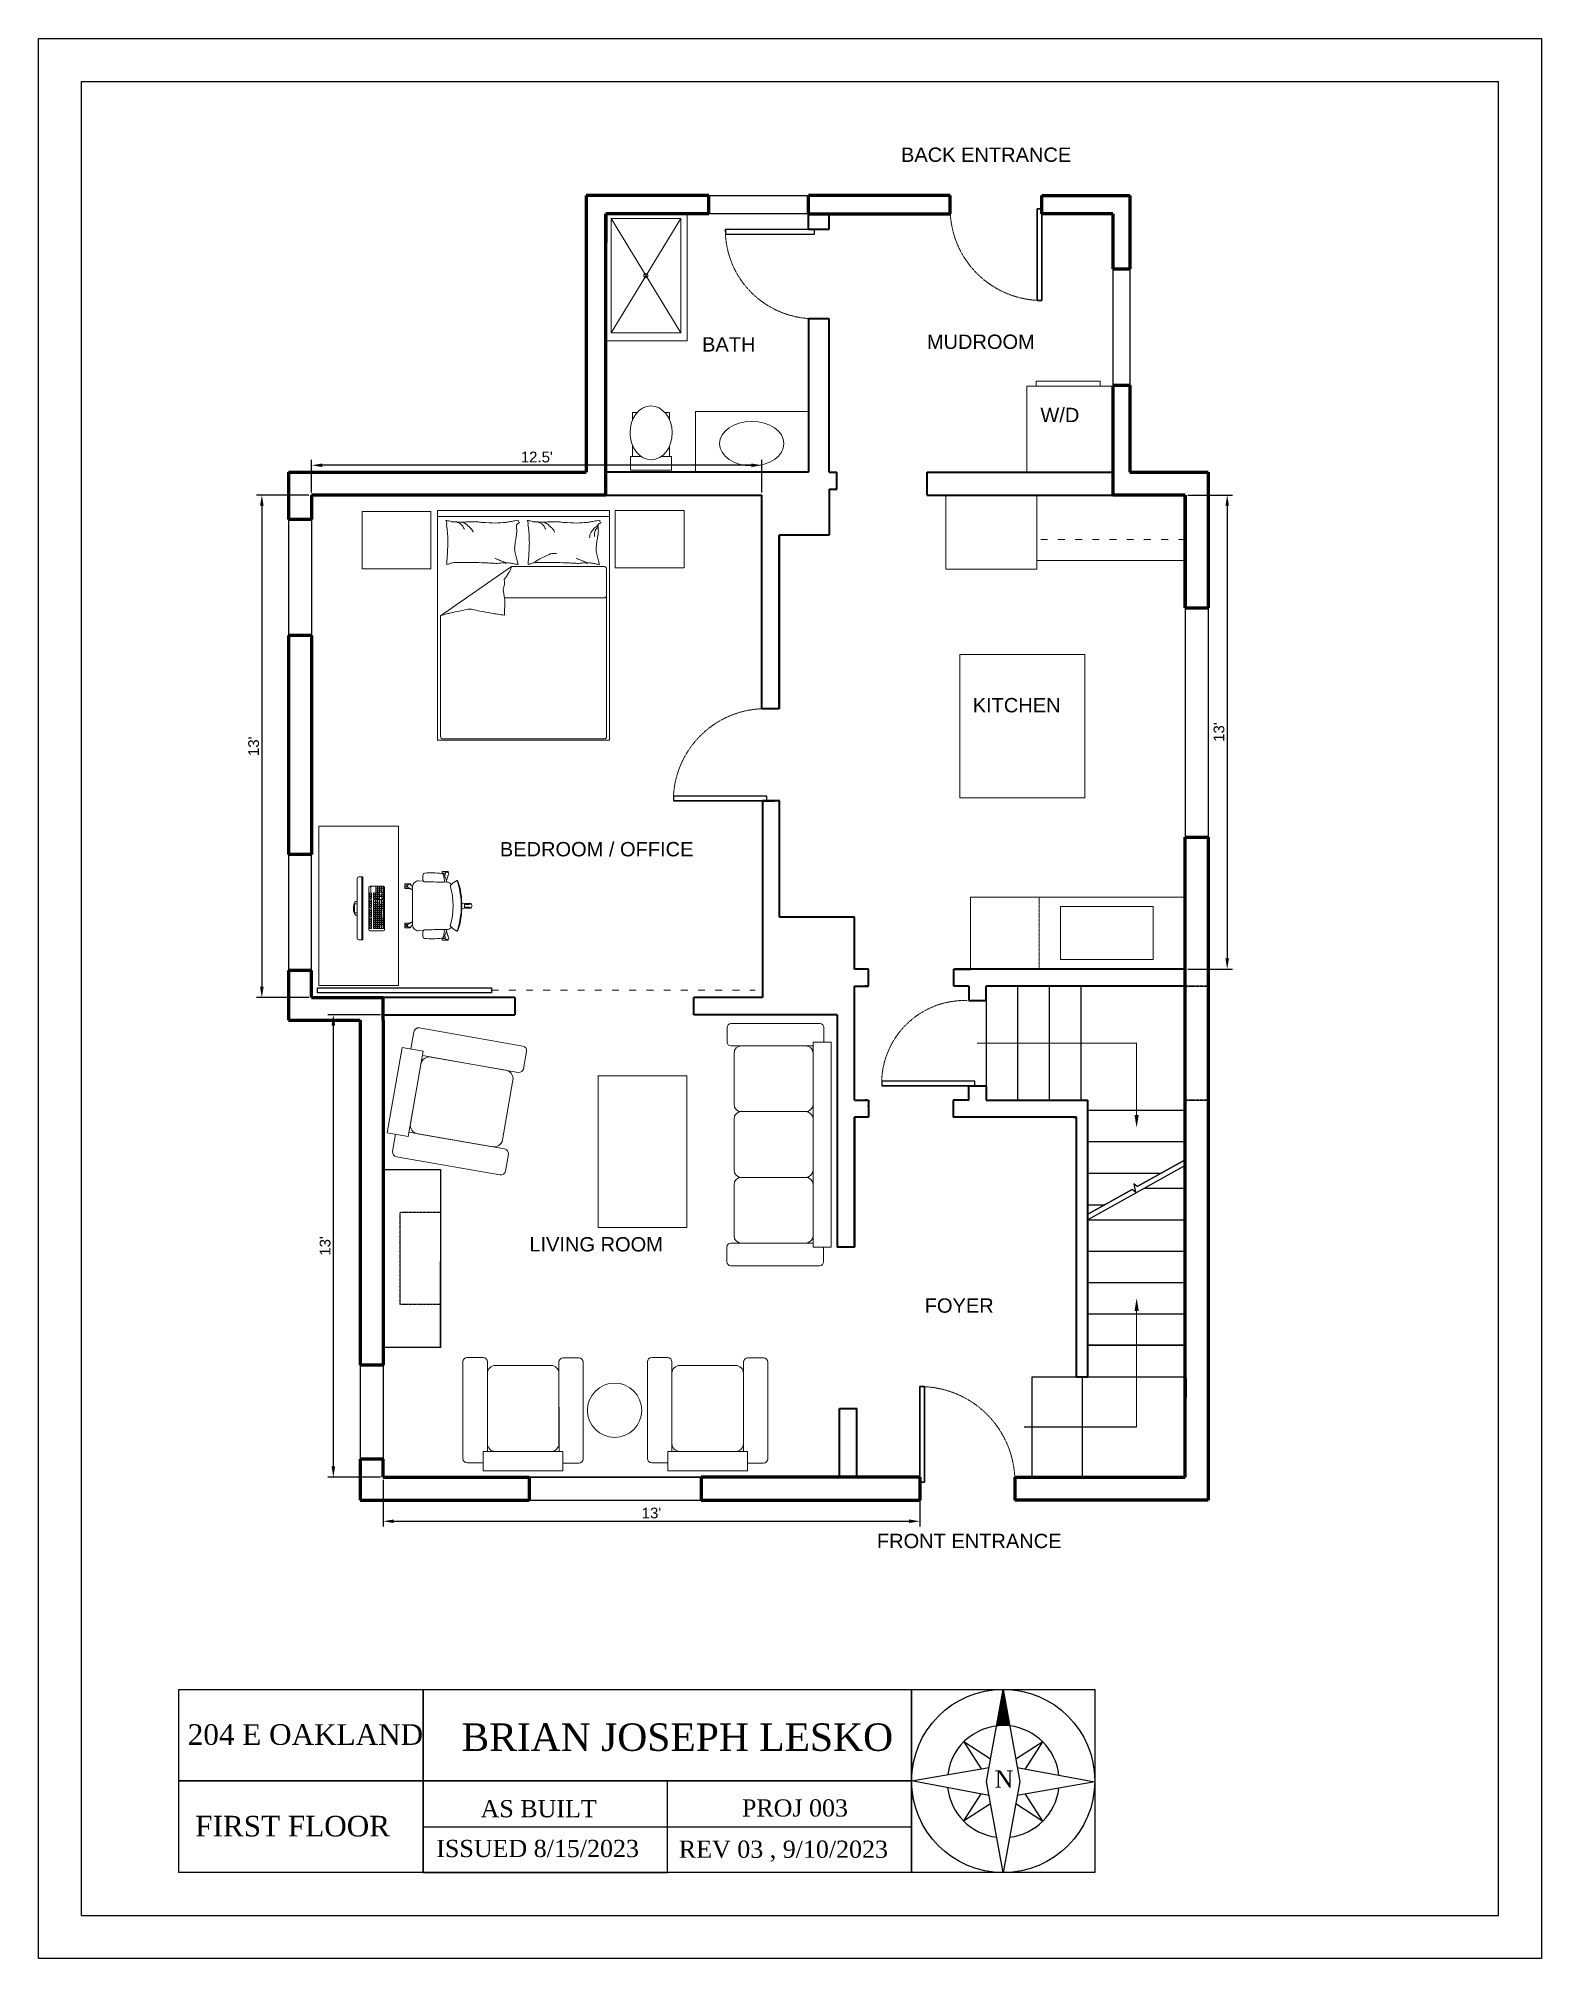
# Model space of a CAD drawing. Header units: millimetres. Extents: x 148 to 2418, y -847 to 707.
# Drawn here: x 148 to 672, y 37 to 707 of the extents above; entities that cross this region are included whole.
import ezdxf

# ---------------------------------------------------------------- set-up
doc = ezdxf.new("R2010")
doc.units = ezdxf.units.MM
doc.linetypes.add('ACAD_ISO03W100', pattern=[30, 12, -18])
for name, color, linetype in [('A-DECK-LITE', 250, 'Continuous'), ('A-DETL-FINE', 250, 'Continuous'), ('A-DETL-LITE', 250, 'Continuous'), ('A-DIMS-CRIT', 250, 'Continuous'), ('A-ROOM-NAME', 250, 'Continuous'), ('A-WALL-EXTR-HEVY', 250, 'Continuous'), ('A-WALL-INTR-MEDM', 250, 'Continuous'), ('Title Blocks', 250, 'Continuous')]:
    doc.layers.add(name, color=color, linetype=linetype)
doc.styles.get("Standard").update_dxf_attribs({"font": 'Arial.ttf'})
doc.dimstyles.new('ISO-25', dxfattribs={"dimtxt": 2.5, "dimasz": 2.5, "dimexe": 1.25, "dimexo": 0.625, "dimtad": 1, "dimtxsty": 'Standard', "dimcen": 2.5, "dimadec": 0, "dimazin": 0, "dimtfac": 1, "dimtmove": 0, "dimatfit": 3, "dimfxl": 1, "dimarcsym": 0})

msp = doc.modelspace()

# ---------------------------------------------------------------- texts
at = {"char_height": 2, "width": 17.72554, "attachment_point": 1}
for insert in [(218.237, 62.149), (218.365, 62.562)]:
    msp.add_mtext('\\pxi-3,l4,t4;', dxfattribs=dict(at, insert=insert))
at = {"layer": 'A-ROOM-NAME'}
for s, p in [('BACK ENTRANCE', (448.823, 664.054)), ('BATH', (379.43, 597.898)), ('MUDROOM', (457.844, 598.825)), ('W/D', (497.449, 573.291)), ('KITCHEN', (473.833, 472.087)), ('BEDROOM / OFFICE', (308.91, 421.867)), ('LIVING ROOM', (319.193, 284.069)), ('FOYER', (457.091, 262.711)), ('FRONT ENTRANCE', (440.414, 180.614))]:
    msp.add_text(s, height=5, dxfattribs=at).set_placement(p)
at = {"layer": 'Title Blocks', "attachment_point": 1}
for s, width, insert, char_height in [('{\\fTimes New Roman|b0|i0|c0|p0;204 E OAKLAND}', 107.12008, (200.042, 119.199), 7.19458), ('{\\fTimes New Roman|b0|i0|c0|p0;BRIAN JOSEPH LESKO}', 150.57892, (295.523, 119.494), 9.59278), ('{\\fTimes New Roman|b0|i0|c0|p0;N}', 40.10823, (481.46, 103.076), 5.99549), ('{\\fTimes New Roman|b0|i0|c0|p0;FIRST FLOOR}', 107.12008, (202.661, 87.26), 7.19458), ('{\\fTimes New Roman|b0|i0|c0|p0;AS BUILT}', 107.12008, (302.195, 92.745), 5.99549), ('{\\fTimes New Roman|b0|i0|c0|p0;PROJ 003}', 40.10823, (393.339, 93.006), 5.99549), ('{\\fTimes New Roman|b0|i0|c0|p0;ISSUED 8/15/2023}', 107.12008, (286.742, 78.869), 5.99549), ('{\\fTimes New Roman|b0|i0|c0|p0;REV 03 , 9/10/2023}', 107.12008, (371.339, 78.609), 5.99549)]:
    msp.add_mtext_dynamic_manual_height_columns(s, width=width, gutter_width=7.494, heights=[0], dxfattribs=dict(at, insert=insert, char_height=char_height))

# ---------------------------------------------------------------- blocks, each defined once
blk = doc.blocks.new('*D8')
at = {"layer": 'A-DIMS-CRIT', "color": 0, "lineweight": -2, "transparency": 16777216}
for p, q in [((242.31, 547.86), (224.01, 547.86)), ((225.89, 544.11), (225.88, 376.38)), ((242.3, 372.62), (224.01, 372.63))]:
    blk.add_line(p, q, dxfattribs=at)
at = {"layer": 'A-DIMS-CRIT', "color": 0, "transparency": 16777216}
for points in [[(225.26, 544.11), (226.51, 544.11), (225.89, 547.86)], [(225.26, 376.38), (226.51, 376.38), (225.88, 372.63)]]:
    blk.add_solid(points, dxfattribs=at)
at = {"layer": 'Defpoints', "color": 0, "transparency": 16777216}
for p in [(243.24, 547.86), (225.88, 372.63), (243.24, 372.62)]:
    blk.add_point(p, dxfattribs=at)
at = {"layer": 'A-DIMS-CRIT', "color": 0, "transparency": 16777216, "insert": (223.03, 460.24), "char_height": 3.75, "attachment_point": 5, "rotation": 89.99792}
blk.add_mtext("13'", dxfattribs=at)
blk = doc.blocks.new('*D9')
at = {"layer": 'A-DIMS-CRIT', "color": 0, "lineweight": -2, "transparency": 16777216}
for p, q in [((243.24, 548.8), (243.24, 560.12)), ((396.58, 558.25), (246.99, 558.25)), ((400.33, 548.8), (400.33, 560.12))]:
    blk.add_line(p, q, dxfattribs=at)
at = {"layer": 'A-DIMS-CRIT', "color": 0, "transparency": 16777216}
for points in [[(246.99, 558.87), (246.99, 557.62), (243.24, 558.25)], [(396.58, 558.87), (396.58, 557.62), (400.33, 558.25)]]:
    blk.add_solid(points, dxfattribs=at)
at = {"layer": 'Defpoints', "color": 0, "transparency": 16777216}
for p in [(243.24, 558.25), (243.24, 547.86), (400.33, 547.86)]:
    blk.add_point(p, dxfattribs=at)
at = {"layer": 'A-DIMS-CRIT', "color": 0, "transparency": 16777216, "insert": (321.79, 561.1), "char_height": 3.75, "attachment_point": 5}
blk.add_mtext("12.5'", dxfattribs=at)
blk = doc.blocks.new('*D10')
at = {"layer": 'A-DIMS-CRIT', "color": 0, "lineweight": -2, "transparency": 16777216}
for p, q in [((267.23, 366.62), (248.95, 366.62)), ((250.82, 362.87), (250.82, 209.1)), ((267.23, 205.35), (248.95, 205.35))]:
    blk.add_line(p, q, dxfattribs=at)
at = {"layer": 'A-DIMS-CRIT', "color": 0, "transparency": 16777216}
for points in [[(250.2, 362.87), (251.45, 362.87), (250.82, 366.62)], [(250.2, 209.1), (251.45, 209.1), (250.82, 205.35)]]:
    blk.add_solid(points, dxfattribs=at)
at = {"layer": 'Defpoints', "color": 0, "transparency": 16777216}
for p in [(268.17, 366.62), (250.82, 205.35), (268.17, 205.35)]:
    blk.add_point(p, dxfattribs=at)
at = {"layer": 'A-DIMS-CRIT', "color": 0, "transparency": 16777216, "insert": (247.97, 285.99), "char_height": 3.75, "attachment_point": 5, "rotation": 90}
blk.add_mtext("13'", dxfattribs=at)
blk = doc.blocks.new('*D11')
at = {"layer": 'A-DIMS-CRIT', "color": 0, "lineweight": -2, "transparency": 16777216}
for p, q in [((268.17, 204.41), (268.17, 188.11)), ((455.39, 204.41), (455.39, 188.11)), ((271.92, 189.99), (451.64, 189.99))]:
    blk.add_line(p, q, dxfattribs=at)
at = {"layer": 'A-DIMS-CRIT', "color": 0, "transparency": 16777216}
for points in [[(271.92, 190.61), (271.92, 189.36), (268.17, 189.99)], [(451.64, 190.61), (451.64, 189.36), (455.39, 189.99)]]:
    blk.add_solid(points, dxfattribs=at)
at = {"layer": 'Defpoints', "color": 0, "transparency": 16777216}
for p in [(268.17, 205.35), (455.39, 205.35), (455.39, 189.99)]:
    blk.add_point(p, dxfattribs=at)
at = {"layer": 'A-DIMS-CRIT', "color": 0, "transparency": 16777216, "insert": (361.78, 192.84), "char_height": 3.75, "attachment_point": 5}
blk.add_mtext("13'", dxfattribs=at)
blk = doc.blocks.new('*D18')
at = {"layer": 'A-DIMS-CRIT', "color": 0, "lineweight": -2, "transparency": 16777216}
for p, q in [((548.91, 547.86), (564.47, 547.86)), ((562.6, 544.11), (562.6, 386.29)), ((548.91, 382.54), (564.47, 382.54))]:
    blk.add_line(p, q, dxfattribs=at)
at = {"layer": 'A-DIMS-CRIT', "color": 0, "transparency": 16777216}
for points in [[(561.97, 544.11), (563.22, 544.11), (562.6, 547.86)], [(561.97, 386.29), (563.22, 386.29), (562.6, 382.54)]]:
    blk.add_solid(points, dxfattribs=at)
at = {"layer": 'Defpoints', "color": 0, "transparency": 16777216}
for p in [(547.97, 547.86), (547.97, 382.54), (562.6, 382.54)]:
    blk.add_point(p, dxfattribs=at)
at = {"layer": 'A-DIMS-CRIT', "color": 0, "transparency": 16777216, "insert": (559.74, 465.2), "char_height": 3.75, "attachment_point": 5, "rotation": 90}
blk.add_mtext("13'", dxfattribs=at)

# ---------------------------------------------------------------- dimensions: what is measured, and where the dimension line sits
at = {"layer": 'A-DIMS-CRIT'}
dim = msp.add_linear_dim(base=(243.243, 558.248), p1=(400.332, 547.86), p2=(243.243, 547.86), text="12.5'", dimstyle='ISO-25', override={"dimscale": 1.5}, dxfattribs=at)
dim.commit()
dim.dimension.update_dxf_attribs({"geometry": '*D9', "text_midpoint": (321.788, 561.1)})
for p1, p2, distance, picture, middle in [((243.243, 547.86), (243.237, 372.624), -17.357, '*D8', (223.03, 460.243)), ((268.169, 366.624), (268.169, 205.349), -17.345, '*D10', (247.97, 285.987)), ((268.169, 205.349), (455.392, 205.349), -15.364, '*D11', (361.78, 192.838))]:
    dim = msp.add_aligned_dim(p1=p1, p2=p2, distance=distance, text="13'", dimstyle='ISO-25', override={"dimscale": 1.5}, dxfattribs=at)
    dim.commit()
    dim.dimension.update_dxf_attribs({"geometry": picture, "text_midpoint": middle})
dim = msp.add_linear_dim(base=(562.598, 382.543), p1=(547.97, 547.86), p2=(547.97, 382.543), angle=90, text="13'", dimstyle='ISO-25', override={"dimscale": 1.5}, dxfattribs=at)
dim.commit()
dim.dimension.update_dxf_attribs({"geometry": '*D18', "text_midpoint": (562.598, 465.201), "dimtype": 160})

# ---------------------------------------------------------------- hatches: boundary and pattern name
at = {"layer": 'Title Blocks'}
h = msp.add_hatch(dxfattribs=at)
h.set_pattern_fill('ANSI31', color=256, scale=0.1)
h.paths.add_polyline_path([(484.466, 131.365), (482.17, 118.617, -0.0589847), (486.761, 118.622)])

# ---------------------------------------------------------------- linework, layer by layer
at = {"layer": 'A-DECK-LITE', "lineweight": 5}
for p, q in [((465.97, 652.347), (458.74, 652.347)), ((497.97, 652.347), (504.241, 652.347)), ((280.186, 197.349), (319.169, 197.349)), ((379.169, 197.349), (455.392, 197.349)), ((379.169, 197.349), (455.392, 197.349)), ((488.541, 197.349), (526.07, 197.349)), ((488.541, 197.349), (526.07, 197.349)), ((526.07, 197.349), (522.57, 197.349))]:
    msp.add_line(p, q, dxfattribs=at)
at = {"layer": 'A-DECK-LITE', "lineweight": 9}
msp.add_line((475.369, 356.708), (531.006, 356.708), dxfattribs=at)
at = {"layer": 'A-DECK-LITE'}
msp.add_line((379.449, 205.349), (318.889, 205.349), dxfattribs=at)
at = {"layer": 'A-DETL-FINE', "lineweight": 9}
for p, q in [((374.273, 645.965), (345.89, 645.965)), ((345.89, 645.965), (345.89, 601.646)), ((347.683, 604.423), (347.683, 644.336)), ((347.683, 644.336), (371.996, 644.336)), ((347.683, 644.336), (371.996, 604.423)), ((371.996, 644.336), (347.683, 604.423)), ((371.996, 644.336), (371.996, 604.423)), ((374.273, 601.646), (374.273, 645.965)), ((371.996, 604.423), (347.683, 604.423)), ((345.89, 601.646), (374.273, 601.646)), ((522.72, 585.86), (492.72, 585.86)), ((492.72, 585.86), (492.72, 555.86)), ((495.998, 585.86), (495.998, 587.557)), ((495.998, 587.557), (518.342, 587.557)), ((518.342, 585.86), (495.998, 585.86)), ((518.342, 587.557), (518.342, 585.86)), ((522.72, 555.86), (522.72, 586.2)), ((377.174, 555.86), (377.174, 576.973)), ((377.174, 576.973), (416.523, 576.973)), ((416.523, 576.973), (416.523, 555.86)), ((355.194, 561.342), (358.101, 561.342)), ((365.262, 561.342), (368.109, 561.342)), ((416.523, 555.86), (377.174, 555.86)), ((347.174, 542.456), (287.097, 542.456)), ((287.097, 542.456), (287.097, 462.352)), ((347.174, 462.352), (347.174, 542.456)), ((464.47, 547.86), (464.47, 522.053)), ((496.223, 522.053), (496.223, 547.86)), ((347.174, 540.358), (287.097, 540.358)), ((312.991, 522.889), (288.235, 505.771)), ((312.991, 522.889), (345.339, 522.889)), ((314.949, 524.901), (314.122, 528.208)), ((315.25, 523.698), (314.949, 524.901)), ((343.356, 524.901), (342.528, 528.208)), ((343.656, 523.698), (343.356, 524.901)), ((496.223, 525.087), (547.97, 525.087)), ((346.14, 522.088), (346.14, 463.641)), ((464.47, 522.053), (496.223, 522.053)), ((310.086, 514.974), (310.633, 511.152)), ((345.339, 511.971), (310.515, 511.971)), ((310.633, 511.152), (310.563, 505.94)), ((288.235, 463.641), (288.235, 505.771)), ((469.345, 442.293), (469.345, 492.293)), ((469.345, 492.293), (512.97, 492.293)), ((512.97, 492.293), (469.345, 492.293)), ((469.345, 492.293), (469.345, 442.293)), ((512.97, 442.293), (512.97, 492.293)), ((287.097, 462.352), (347.174, 462.352)), ((345.339, 462.84), (289.036, 462.84)), ((469.345, 442.293), (512.97, 442.293)), ((245.797, 376.843), (245.797, 432.367)), ((245.797, 432.367), (273.559, 432.367)), ((273.559, 432.367), (273.559, 376.843)), ((547.97, 407.418), (547.97, 428.543)), ((259.146, 414.161), (259.146, 393.308)), ((260.707, 414.681), (259.667, 414.681)), ((260.707, 392.787), (260.707, 414.681)), ((263.146, 410.971), (263.146, 396.396)), ((263.595, 408.566), (263.595, 409.177)), ((264.144, 409.177), (263.595, 409.177)), ((264.144, 408.566), (263.595, 408.566)), ((264.144, 408.566), (263.595, 408.566)), ((268.178, 411.492), (263.667, 411.492)), ((264.144, 409.177), (264.144, 408.566)), ((264.87, 408.566), (264.87, 409.177)), ((265.419, 409.177), (264.87, 409.177)), ((265.419, 408.566), (264.87, 408.566)), ((265.419, 408.566), (264.87, 408.566)), ((265.419, 409.177), (265.419, 408.566)), ((265.624, 410.825), (265.624, 411.436)), ((266.173, 411.436), (265.624, 411.436)), ((266.173, 410.825), (265.624, 410.825)), ((265.624, 410.125), (265.624, 410.737)), ((266.173, 410.737), (265.624, 410.737)), ((266.173, 410.125), (265.624, 410.125)), ((265.624, 409.424), (265.624, 410.036)), ((266.173, 410.036), (265.624, 410.036)), ((266.173, 409.424), (265.624, 409.424)), ((265.624, 408.566), (265.624, 409.177)), ((266.173, 409.177), (265.624, 409.177)), ((266.173, 408.566), (265.624, 408.566)), ((266.173, 408.566), (265.624, 408.566)), ((266.173, 411.436), (266.173, 410.825)), ((266.173, 410.737), (266.173, 410.125)), ((266.173, 410.036), (266.173, 409.424)), ((266.173, 409.177), (266.173, 408.566)), ((266.349, 410.825), (266.349, 411.436)), ((266.898, 411.436), (266.349, 411.436)), ((266.898, 410.825), (266.349, 410.825)), ((266.349, 410.125), (266.349, 410.737)), ((266.898, 410.737), (266.349, 410.737)), ((266.898, 410.125), (266.349, 410.125)), ((266.349, 409.424), (266.349, 410.036)), ((266.898, 410.036), (266.349, 410.036)), ((266.898, 409.424), (266.349, 409.424)), ((266.349, 408.566), (266.349, 409.177)), ((266.898, 409.177), (266.349, 409.177)), ((266.898, 408.566), (266.349, 408.566)), ((266.898, 408.566), (266.349, 408.566)), ((266.898, 411.436), (266.898, 410.825)), ((266.898, 410.737), (266.898, 410.125)), ((266.898, 410.036), (266.898, 409.424)), ((266.898, 409.177), (266.898, 408.566)), ((267.089, 410.825), (267.089, 411.436)), ((267.638, 411.436), (267.089, 411.436)), ((267.638, 410.825), (267.089, 410.825)), ((267.089, 410.125), (267.089, 410.737)), ((267.638, 410.737), (267.089, 410.737)), ((267.638, 410.125), (267.089, 410.125)), ((267.089, 409.424), (267.089, 410.036)), ((267.638, 410.036), (267.089, 410.036)), ((267.638, 409.424), (267.089, 409.424)), ((267.638, 411.436), (267.638, 410.825)), ((267.638, 410.737), (267.638, 410.125)), ((267.638, 410.036), (267.638, 409.424)), ((267.743, 410.825), (267.743, 411.436)), ((268.292, 411.436), (267.743, 411.436)), ((268.292, 410.825), (267.743, 410.825)), ((267.743, 409.424), (267.743, 410.737)), ((268.292, 410.737), (267.743, 410.737)), ((267.743, 409.424), (267.743, 410.036)), ((268.292, 409.424), (267.743, 409.424)), ((267.743, 408.566), (267.743, 409.177)), ((268.292, 409.177), (267.743, 409.177)), ((268.292, 408.566), (267.743, 408.566)), ((268.292, 408.566), (267.743, 408.566)), ((268.292, 411.436), (268.292, 410.825)), ((268.292, 410.737), (268.292, 409.424)), ((268.292, 410.036), (268.292, 409.424)), ((268.292, 409.177), (268.292, 408.566)), ((268.699, 396.396), (268.699, 410.971)), ((258.844, 406.193), (259.146, 406.193)), ((263.595, 407.864), (263.595, 408.476)), ((264.144, 408.476), (263.595, 408.476)), ((264.144, 407.864), (263.595, 407.864)), ((264.144, 407.864), (263.595, 407.864)), ((263.595, 407.163), (263.595, 407.775)), ((264.144, 407.775), (263.595, 407.775)), ((264.144, 407.163), (263.595, 407.163)), ((264.144, 407.163), (263.595, 407.163)), ((263.599, 406.093), (263.599, 406.705)), ((264.148, 406.705), (263.599, 406.705)), ((264.148, 406.093), (263.599, 406.093)), ((264.148, 406.093), (263.599, 406.093)), ((263.599, 405.392), (263.599, 406.004)), ((264.148, 406.004), (263.599, 406.004)), ((264.148, 405.392), (263.599, 405.392)), ((264.148, 405.392), (263.599, 405.392)), ((263.599, 402.936), (263.599, 403.548)), ((264.148, 403.548), (263.599, 403.548)), ((264.148, 402.936), (263.599, 402.936)), ((264.148, 402.936), (263.599, 402.936)), ((263.599, 402.235), (263.599, 402.847)), ((264.148, 402.847), (263.599, 402.847)), ((264.148, 402.235), (263.599, 402.235)), ((264.148, 402.235), (263.599, 402.235)), ((263.599, 401.534), (263.599, 402.145)), ((264.148, 402.145), (263.599, 402.145)), ((263.601, 404.691), (263.601, 405.302)), ((264.15, 405.302), (263.601, 405.302)), ((264.15, 404.691), (263.601, 404.691)), ((264.15, 404.691), (263.601, 404.691)), ((263.601, 403.989), (263.601, 404.601)), ((264.15, 404.601), (263.601, 404.601)), ((264.15, 403.989), (263.601, 403.989)), ((264.15, 403.989), (263.601, 403.989)), ((264.144, 408.476), (264.144, 407.864)), ((264.144, 407.775), (264.144, 407.163)), ((264.148, 406.705), (264.148, 406.093)), ((264.148, 406.004), (264.148, 405.392)), ((264.148, 403.548), (264.148, 402.936)), ((264.148, 402.847), (264.148, 402.235)), ((264.148, 402.145), (264.148, 401.534)), ((264.15, 405.302), (264.15, 404.691)), ((264.15, 404.601), (264.15, 403.989)), ((264.87, 407.864), (264.87, 408.476)), ((265.419, 408.476), (264.87, 408.476)), ((265.419, 407.864), (264.87, 407.864)), ((265.419, 407.864), (264.87, 407.864)), ((264.87, 407.163), (264.87, 407.775)), ((265.419, 407.775), (264.87, 407.775)), ((265.419, 407.163), (264.87, 407.163)), ((265.419, 407.163), (264.87, 407.163)), ((264.87, 405.102), (264.87, 405.714)), ((265.419, 405.714), (264.87, 405.714)), ((265.419, 405.102), (264.87, 405.102)), ((265.419, 405.102), (264.87, 405.102)), ((264.87, 404.401), (264.87, 405.013)), ((265.419, 405.013), (264.87, 405.013)), ((265.419, 404.401), (264.87, 404.401)), ((265.419, 404.401), (264.87, 404.401)), ((264.87, 403.7), (264.87, 404.312)), ((265.419, 404.312), (264.87, 404.312)), ((265.419, 403.7), (264.87, 403.7)), ((265.419, 403.7), (264.87, 403.7)), ((264.87, 402.999), (264.87, 403.61)), ((265.419, 403.61), (264.87, 403.61)), ((265.419, 402.999), (264.87, 402.999)), ((265.419, 402.999), (264.87, 402.999)), ((264.87, 402.297), (264.87, 402.909)), ((265.419, 402.909), (264.87, 402.909)), ((265.419, 402.297), (264.87, 402.297)), ((265.419, 402.297), (264.87, 402.297)), ((264.87, 401.596), (264.87, 402.208)), ((265.419, 402.208), (264.87, 402.208)), ((265.419, 408.476), (265.419, 407.864)), ((265.419, 407.775), (265.419, 407.163)), ((265.419, 405.714), (265.419, 405.102)), ((265.419, 405.013), (265.419, 404.401)), ((265.419, 404.312), (265.419, 403.7)), ((265.419, 403.61), (265.419, 402.999)), ((265.419, 402.909), (265.419, 402.297)), ((265.419, 402.208), (265.419, 401.596)), ((265.624, 407.864), (265.624, 408.476)), ((266.173, 408.476), (265.624, 408.476)), ((266.173, 407.864), (265.624, 407.864)), ((266.173, 407.864), (265.624, 407.864)), ((265.624, 407.163), (265.624, 407.775)), ((266.173, 407.775), (265.624, 407.775)), ((266.173, 407.163), (265.624, 407.163)), ((266.173, 407.163), (265.624, 407.163)), ((265.624, 405.102), (265.624, 405.714)), ((266.173, 405.714), (265.624, 405.714)), ((266.173, 405.102), (265.624, 405.102)), ((266.173, 405.102), (265.624, 405.102)), ((265.624, 404.401), (265.624, 405.013)), ((266.173, 405.013), (265.624, 405.013)), ((266.173, 404.401), (265.624, 404.401)), ((266.173, 404.401), (265.624, 404.401)), ((265.624, 403.7), (265.624, 404.312)), ((266.173, 404.312), (265.624, 404.312)), ((266.173, 403.7), (265.624, 403.7)), ((266.173, 403.7), (265.624, 403.7)), ((265.624, 402.999), (265.624, 403.61)), ((266.173, 403.61), (265.624, 403.61)), ((266.173, 402.999), (265.624, 402.999)), ((266.173, 402.999), (265.624, 402.999)), ((265.624, 402.297), (265.624, 402.909)), ((266.173, 402.909), (265.624, 402.909)), ((266.173, 402.297), (265.624, 402.297)), ((266.173, 402.297), (265.624, 402.297)), ((265.624, 401.596), (265.624, 402.208)), ((266.173, 402.208), (265.624, 402.208)), ((265.629, 405.935), (265.629, 406.834)), ((265.629, 406.834), (266.179, 406.834)), ((266.179, 405.935), (265.629, 405.935)), ((266.173, 408.476), (266.173, 407.864)), ((266.173, 407.775), (266.173, 407.163)), ((266.173, 405.714), (266.173, 405.102)), ((266.173, 405.013), (266.173, 404.401)), ((266.173, 404.312), (266.173, 403.7)), ((266.173, 403.61), (266.173, 402.999)), ((266.173, 402.909), (266.173, 402.297)), ((266.173, 402.208), (266.173, 401.596)), ((266.179, 406.834), (266.179, 405.935)), ((266.349, 407.864), (266.349, 408.476)), ((266.898, 408.476), (266.349, 408.476)), ((266.898, 407.864), (266.349, 407.864)), ((266.898, 407.864), (266.349, 407.864)), ((266.349, 407.163), (266.349, 407.775)), ((266.898, 407.775), (266.349, 407.775)), ((266.898, 407.163), (266.349, 407.163)), ((266.898, 407.163), (266.349, 407.163)), ((266.349, 404.401), (266.349, 405.013)), ((266.898, 405.013), (266.349, 405.013)), ((266.898, 404.401), (266.349, 404.401)), ((266.898, 404.401), (266.349, 404.401)), ((266.349, 403.7), (266.349, 404.312)), ((266.898, 404.312), (266.349, 404.312)), ((266.898, 403.7), (266.349, 403.7)), ((266.898, 403.7), (266.349, 403.7)), ((266.349, 402.999), (266.349, 403.61)), ((266.898, 403.61), (266.349, 403.61)), ((266.898, 402.999), (266.349, 402.999)), ((266.898, 402.999), (266.349, 402.999)), ((266.349, 402.297), (266.349, 402.909)), ((266.898, 402.909), (266.349, 402.909)), ((266.898, 402.297), (266.349, 402.297)), ((266.898, 402.297), (266.349, 402.297)), ((266.349, 401.596), (266.349, 402.208)), ((266.898, 402.208), (266.349, 402.208)), ((266.354, 405.542), (266.354, 406.834)), ((266.354, 406.834), (266.903, 406.834)), ((266.903, 405.542), (266.354, 405.542)), ((266.898, 408.476), (266.898, 407.864)), ((266.898, 407.775), (266.898, 407.163)), ((266.898, 405.013), (266.898, 404.401)), ((266.898, 404.312), (266.898, 403.7)), ((266.898, 403.61), (266.898, 402.999)), ((266.898, 402.909), (266.898, 402.297)), ((266.898, 402.208), (266.898, 401.596)), ((266.903, 406.834), (266.903, 405.542)), ((267.018, 407.864), (267.018, 408.476)), ((267.567, 408.476), (267.018, 408.476)), ((267.567, 407.864), (267.018, 407.864)), ((267.567, 407.864), (267.018, 407.864)), ((267.089, 404.401), (267.089, 405.013)), ((267.638, 405.013), (267.089, 405.013)), ((267.638, 404.401), (267.089, 404.401)), ((267.638, 404.401), (267.089, 404.401)), ((267.089, 403.7), (267.089, 404.312)), ((267.638, 404.312), (267.089, 404.312)), ((267.638, 403.7), (267.089, 403.7)), ((267.638, 403.7), (267.089, 403.7)), ((267.089, 402.999), (267.089, 403.61)), ((267.638, 403.61), (267.089, 403.61)), ((267.638, 402.999), (267.089, 402.999)), ((267.638, 402.999), (267.089, 402.999)), ((267.089, 402.297), (267.089, 402.909)), ((267.638, 402.909), (267.089, 402.909)), ((267.638, 402.297), (267.089, 402.297)), ((267.638, 402.297), (267.089, 402.297)), ((267.089, 401.596), (267.089, 402.208)), ((267.638, 402.208), (267.089, 402.208)), ((267.094, 405.102), (267.094, 406.834)), ((267.094, 406.834), (267.638, 406.834)), ((267.638, 405.102), (267.094, 405.102)), ((267.567, 408.476), (267.567, 407.864)), ((267.638, 406.834), (267.638, 405.102)), ((267.638, 405.013), (267.638, 404.401)), ((267.638, 404.312), (267.638, 403.7)), ((267.638, 403.61), (267.638, 402.999)), ((267.638, 402.909), (267.638, 402.297)), ((267.638, 402.208), (267.638, 401.596)), ((267.743, 407.163), (267.743, 407.775)), ((268.292, 407.775), (267.743, 407.775)), ((268.292, 407.163), (267.743, 407.163)), ((268.292, 407.163), (267.743, 407.163)), ((267.745, 407.864), (267.745, 408.476)), ((268.294, 408.476), (267.745, 408.476)), ((268.294, 407.864), (267.745, 407.864)), ((268.294, 407.864), (267.745, 407.864)), ((267.747, 405.805), (267.747, 406.834)), ((268.296, 405.805), (267.747, 405.805)), ((267.747, 405.102), (267.747, 405.714)), ((268.296, 405.714), (267.747, 405.714)), ((268.296, 405.102), (267.747, 405.102)), ((268.296, 405.102), (267.747, 405.102)), ((267.747, 404.401), (267.747, 405.013)), ((268.296, 405.013), (267.747, 405.013)), ((268.296, 404.401), (267.747, 404.401)), ((268.296, 404.401), (267.747, 404.401)), ((267.747, 403.7), (267.747, 404.312)), ((268.296, 404.312), (267.747, 404.312)), ((268.296, 403.7), (267.747, 403.7)), ((268.296, 403.7), (267.747, 403.7)), ((267.747, 400.193), (267.747, 403.61)), ((268.296, 403.61), (267.747, 403.61)), ((267.747, 402.297), (267.747, 402.909)), ((267.747, 401.596), (267.747, 402.208)), ((267.752, 406.834), (268.296, 406.834)), ((268.296, 405.102), (267.752, 405.102)), ((268.292, 407.775), (268.292, 407.163)), ((268.294, 408.476), (268.294, 407.864)), ((268.296, 406.834), (268.296, 405.805)), ((268.296, 405.714), (268.296, 405.102)), ((268.296, 405.714), (268.296, 405.102)), ((268.296, 405.013), (268.296, 404.401)), ((268.296, 404.312), (268.296, 403.7)), ((268.296, 403.61), (268.296, 400.193)), ((268.296, 402.909), (268.296, 402.297)), ((268.296, 402.208), (268.296, 401.596)), ((473.096, 407.637), (547.97, 407.637)), ((473.096, 382.543), (473.096, 407.637)), ((504.469, 404.401), (536.829, 404.401)), ((504.469, 385.946), (504.469, 404.401)), ((536.829, 404.401), (536.829, 385.946)), ((258.863, 401.283), (259.146, 401.283)), ((264.148, 401.534), (263.599, 401.534)), ((264.148, 401.534), (263.599, 401.534)), ((263.599, 400.832), (263.599, 401.444)), ((264.148, 401.444), (263.599, 401.444)), ((264.148, 400.832), (263.599, 400.832)), ((264.148, 400.832), (263.599, 400.832)), ((263.599, 399.792), (263.599, 400.404)), ((264.148, 400.404), (263.599, 400.404)), ((264.148, 399.792), (263.599, 399.792)), ((264.148, 399.792), (263.599, 399.792)), ((263.599, 399.091), (263.599, 399.703)), ((264.148, 399.703), (263.599, 399.703)), ((264.148, 399.091), (263.599, 399.091)), ((264.148, 399.091), (263.599, 399.091)), ((263.599, 398.389), (263.599, 399.001)), ((264.148, 399.001), (263.599, 399.001)), ((264.148, 398.389), (263.599, 398.389)), ((264.148, 398.389), (263.599, 398.389)), ((263.599, 397.688), (263.599, 398.3)), ((264.148, 398.3), (263.599, 398.3)), ((264.148, 397.688), (263.599, 397.688)), ((264.148, 397.688), (263.599, 397.688)), ((263.599, 396.687), (263.599, 397.299)), ((264.148, 397.299), (263.599, 397.299)), ((264.148, 396.687), (263.599, 396.687)), ((263.667, 395.876), (268.178, 395.876)), ((264.148, 401.444), (264.148, 400.832)), ((264.148, 400.404), (264.148, 399.792)), ((264.148, 399.703), (264.148, 399.091)), ((264.148, 399.001), (264.148, 398.389)), ((264.148, 398.3), (264.148, 397.688)), ((264.148, 397.299), (264.148, 396.687)), ((265.419, 401.596), (264.87, 401.596)), ((265.419, 401.596), (264.87, 401.596)), ((264.87, 400.895), (264.87, 401.507)), ((265.419, 401.507), (264.87, 401.507)), ((265.419, 400.895), (264.87, 400.895)), ((265.419, 400.895), (264.87, 400.895)), ((264.87, 400.193), (264.87, 400.805)), ((265.419, 400.805), (264.87, 400.805)), ((265.419, 400.193), (264.87, 400.193)), ((265.419, 400.193), (264.87, 400.193)), ((264.87, 399.492), (264.87, 400.104)), ((265.419, 400.104), (264.87, 400.104)), ((265.419, 399.492), (264.87, 399.492)), ((265.419, 399.492), (264.87, 399.492)), ((264.87, 398.791), (264.87, 399.403)), ((265.419, 399.403), (264.87, 399.403)), ((265.419, 398.791), (264.87, 398.791)), ((265.419, 398.791), (264.87, 398.791)), ((264.87, 398.089), (264.87, 398.701)), ((265.419, 398.701), (264.87, 398.701)), ((265.419, 398.089), (264.87, 398.089)), ((265.419, 398.089), (264.87, 398.089)), ((264.87, 397.388), (264.87, 398)), ((265.419, 398), (264.87, 398)), ((265.419, 397.388), (264.87, 397.388)), ((265.419, 397.388), (264.87, 397.388)), ((264.87, 396.687), (264.87, 397.299)), ((265.419, 397.299), (264.87, 397.299)), ((265.419, 396.687), (264.87, 396.687)), ((265.419, 401.507), (265.419, 400.895)), ((265.419, 400.805), (265.419, 400.193)), ((265.419, 400.104), (265.419, 399.492)), ((265.419, 399.403), (265.419, 398.791)), ((265.419, 398.701), (265.419, 398.089)), ((265.419, 398), (265.419, 397.388)), ((265.419, 397.299), (265.419, 396.687)), ((266.173, 401.596), (265.624, 401.596)), ((266.173, 401.596), (265.624, 401.596)), ((265.624, 400.895), (265.624, 401.507)), ((266.173, 401.507), (265.624, 401.507)), ((266.173, 400.895), (265.624, 400.895)), ((266.173, 400.895), (265.624, 400.895)), ((265.624, 400.193), (265.624, 400.805)), ((266.173, 400.805), (265.624, 400.805)), ((266.173, 400.193), (265.624, 400.193)), ((266.173, 400.193), (265.624, 400.193)), ((265.624, 399.492), (265.624, 400.104)), ((266.173, 400.104), (265.624, 400.104)), ((266.173, 399.492), (265.624, 399.492)), ((266.173, 399.492), (265.624, 399.492)), ((265.624, 398.791), (265.624, 399.403)), ((266.173, 399.403), (265.624, 399.403)), ((266.173, 398.791), (265.624, 398.791)), ((266.173, 398.791), (265.624, 398.791)), ((265.624, 398.089), (265.624, 398.701)), ((266.173, 398.701), (265.624, 398.701)), ((266.173, 398.089), (265.624, 398.089)), ((266.173, 398.089), (265.624, 398.089)), ((265.624, 397.388), (265.624, 398)), ((266.173, 398), (265.624, 398)), ((266.173, 397.388), (265.624, 397.388)), ((266.173, 397.388), (265.624, 397.388)), ((265.624, 396.687), (265.624, 397.299)), ((266.173, 397.299), (265.624, 397.299)), ((266.173, 396.687), (265.624, 396.687)), ((266.173, 401.507), (266.173, 400.895)), ((266.173, 400.805), (266.173, 400.193)), ((266.173, 400.104), (266.173, 399.492)), ((266.173, 399.403), (266.173, 398.791)), ((266.173, 398.701), (266.173, 398.089)), ((266.173, 398), (266.173, 397.388)), ((266.173, 397.299), (266.173, 396.687)), ((266.898, 401.596), (266.349, 401.596)), ((266.898, 401.596), (266.349, 401.596)), ((266.349, 400.895), (266.349, 401.507)), ((266.898, 401.507), (266.349, 401.507)), ((266.898, 400.895), (266.349, 400.895)), ((266.898, 400.895), (266.349, 400.895)), ((266.349, 400.193), (266.349, 400.805)), ((266.898, 400.805), (266.349, 400.805)), ((266.898, 400.193), (266.349, 400.193)), ((266.898, 400.193), (266.349, 400.193)), ((266.349, 399.492), (266.349, 400.104)), ((266.898, 400.104), (266.349, 400.104)), ((266.898, 399.492), (266.349, 399.492)), ((266.898, 399.492), (266.349, 399.492)), ((266.349, 398.791), (266.349, 399.403)), ((266.898, 399.403), (266.349, 399.403)), ((266.898, 398.791), (266.349, 398.791)), ((266.898, 398.791), (266.349, 398.791)), ((266.349, 398.089), (266.349, 398.701)), ((266.898, 398.701), (266.349, 398.701)), ((266.898, 398.089), (266.349, 398.089)), ((266.898, 398.089), (266.349, 398.089)), ((266.349, 397.388), (266.349, 398)), ((266.898, 398), (266.349, 398)), ((266.898, 397.388), (266.349, 397.388)), ((266.898, 397.388), (266.349, 397.388)), ((266.349, 396.687), (266.349, 397.299)), ((266.898, 397.299), (266.349, 397.299)), ((266.898, 396.687), (266.349, 396.687)), ((266.898, 401.507), (266.898, 400.895)), ((266.898, 400.805), (266.898, 400.193)), ((266.898, 400.104), (266.898, 399.492)), ((266.898, 399.403), (266.898, 398.791)), ((266.898, 398.701), (266.898, 398.089)), ((266.898, 398), (266.898, 397.388)), ((266.898, 397.299), (266.898, 396.687)), ((267.638, 401.596), (267.089, 401.596)), ((267.638, 401.596), (267.089, 401.596)), ((267.089, 400.895), (267.089, 401.507)), ((267.638, 401.507), (267.089, 401.507)), ((267.638, 400.895), (267.089, 400.895)), ((267.638, 400.895), (267.089, 400.895)), ((267.089, 400.193), (267.089, 400.805)), ((267.638, 400.805), (267.089, 400.805)), ((267.638, 400.193), (267.089, 400.193)), ((267.638, 400.193), (267.089, 400.193)), ((267.089, 399.492), (267.089, 400.104)), ((267.638, 400.104), (267.089, 400.104)), ((267.638, 399.492), (267.089, 399.492)), ((267.638, 399.492), (267.089, 399.492)), ((267.089, 398.791), (267.089, 399.403)), ((267.638, 399.403), (267.089, 399.403)), ((267.638, 398.791), (267.089, 398.791)), ((267.638, 398.791), (267.089, 398.791)), ((267.089, 398.089), (267.089, 398.701)), ((267.638, 398.701), (267.089, 398.701)), ((267.638, 398.089), (267.089, 398.089)), ((267.638, 398.089), (267.089, 398.089)), ((267.089, 396.687), (267.089, 398)), ((267.089, 397.388), (267.089, 398)), ((267.638, 398), (267.089, 398)), ((267.638, 396.687), (267.089, 396.687)), ((267.638, 401.507), (267.638, 400.895)), ((267.638, 400.805), (267.638, 400.193)), ((267.638, 400.104), (267.638, 399.492)), ((267.638, 399.403), (267.638, 398.791)), ((267.638, 398.701), (267.638, 398.089)), ((267.638, 398), (267.638, 396.687)), ((267.638, 398), (267.638, 397.388)), ((267.747, 400.895), (267.747, 401.507)), ((267.747, 400.193), (267.747, 400.805)), ((268.296, 400.193), (267.747, 400.193)), ((268.296, 400.193), (267.747, 400.193)), ((267.747, 399.492), (267.747, 400.104)), ((268.296, 400.104), (267.747, 400.104)), ((268.296, 399.492), (267.747, 399.492)), ((268.296, 399.492), (267.747, 399.492)), ((267.747, 398.791), (267.747, 399.403)), ((268.296, 399.403), (267.747, 399.403)), ((268.296, 398.791), (267.747, 398.791)), ((268.296, 398.791), (267.747, 398.791)), ((267.747, 398.089), (267.747, 398.701)), ((268.296, 398.701), (267.747, 398.701)), ((268.296, 398.089), (267.747, 398.089)), ((268.296, 398.089), (267.747, 398.089)), ((267.747, 396.687), (267.747, 398)), ((267.747, 397.388), (267.747, 398)), ((268.296, 398), (267.747, 398)), ((268.296, 396.687), (267.747, 396.687)), ((268.296, 401.507), (268.296, 400.895)), ((268.296, 400.805), (268.296, 400.193)), ((268.296, 400.104), (268.296, 399.492)), ((268.296, 399.403), (268.296, 398.791)), ((268.296, 398.701), (268.296, 398.089)), ((268.296, 398), (268.296, 396.687)), ((268.296, 398), (268.296, 397.388)), ((259.667, 392.787), (260.707, 392.787)), ((536.829, 385.946), (504.469, 385.946)), ((273.559, 376.843), (245.797, 376.843)), ((316.898, 355.721), (280.813, 362.027)), ((388.156, 357.115), (388.156, 362.153)), ((389.559, 363.555), (420.524, 363.555)), ((421.926, 362.153), (421.926, 357.039)), ((274.828, 355.247), (269.625, 325.472)), ((282.145, 353.968), (274.828, 355.247)), ((278.894, 360.679), (277.852, 354.719)), ((418.149, 355.784), (389.559, 355.766)), ((393.118, 355.768), (415.628, 355.768)), ((424.433, 357.029), (418.154, 357.029)), ((418.154, 285.624), (418.154, 357.029)), ((424.433, 285.624), (424.433, 357.029)), ((282.145, 353.968), (276.942, 324.194)), ((277.715, 328.603), (281.356, 349.439)), ((281.868, 352.38), (315.293, 346.539)), ((284.811, 351.866), (311.042, 347.281)), ((317.198, 347.801), (318.246, 353.801)), ((390.595, 335.365), (390.595, 353.245)), ((418.152, 353.245), (418.152, 335.365)), ((313.469, 343.826), (309.828, 322.991)), ((343.194, 292.377), (343.194, 345.304)), ((343.194, 345.304), (374.068, 345.304)), ((374.068, 345.304), (374.068, 292.377)), ((390.595, 312.438), (390.595, 330.318)), ((393.118, 332.841), (415.628, 332.841)), ((415.628, 332.841), (393.118, 332.841)), ((418.152, 330.318), (418.152, 312.438)), ((269.625, 325.472), (276.942, 324.194)), ((271.503, 318.991), (272.544, 324.951)), ((277.201, 325.644), (310.522, 319.842)), ((306.373, 320.564), (280.142, 325.148)), ((308.936, 310.765), (272.851, 317.071)), ((311.882, 317.984), (310.855, 312.113)), ((415.628, 309.914), (393.118, 309.914)), ((393.118, 309.914), (415.628, 309.914)), ((390.595, 289.511), (390.595, 307.39)), ((418.152, 307.39), (418.152, 289.511)), ((374.068, 292.377), (343.194, 292.377)), ((388.069, 285.659), (388.069, 280.51)), ((418.154, 286.987), (389.471, 286.987)), ((415.628, 286.987), (393.118, 286.987)), ((418.154, 285.624), (424.433, 285.624)), ((421.838, 280.51), (421.838, 285.624)), ((389.471, 279.108), (420.436, 279.108)), ((296.01, 245.552), (296.01, 211.869)), ((303.136, 247.077), (297.535, 247.077)), ((304.581, 214.351), (304.581, 245.552)), ((304.581, 217.099), (304.581, 241.584)), ((307.326, 244.329), (326.775, 244.329)), ((329.537, 214.357), (329.517, 245.456)), ((329.52, 241.584), (329.52, 217.099)), ((330.984, 246.982), (336.465, 246.981)), ((337.99, 245.456), (337.99, 211.774)), ((360.358, 245.552), (360.358, 211.869)), ((367.484, 247.077), (361.883, 247.077)), ((368.929, 214.351), (368.929, 245.552)), ((368.929, 217.099), (368.929, 241.584)), ((371.674, 244.329), (391.123, 244.329)), ((393.885, 214.357), (393.865, 245.456)), ((393.868, 241.584), (393.868, 217.099)), ((395.332, 246.982), (400.813, 246.981)), ((402.338, 245.456), (402.338, 211.774)), ((303.098, 214.351), (330.891, 214.351)), ((303.098, 214.351), (303.098, 207.521)), ((326.775, 214.353), (307.326, 214.353)), ((330.891, 207.521), (330.891, 214.351)), ((367.446, 214.351), (395.239, 214.351)), ((367.446, 214.351), (367.446, 207.521)), ((391.123, 214.353), (371.674, 214.353)), ((395.239, 207.521), (395.239, 214.351)), ((297.535, 210.344), (303.098, 210.344)), ((336.465, 210.248), (330.902, 210.248)), ((361.883, 210.344), (367.446, 210.344)), ((400.813, 210.248), (395.25, 210.248)), ((303.098, 207.521), (330.891, 207.521)), ((367.446, 207.521), (395.239, 207.521))]:
    msp.add_line(p, q, dxfattribs=at)
at = {"layer": 'A-DETL-FINE', "linetype": 'ACAD_ISO03W100', "lineweight": 9, "ltscale": 0.002}
for p, q in [((482.797, 547.86), (482.797, 547.86)), ((482.797, 547.86), (547.97, 547.86)), ((496.992, 382.543), (496.992, 407.637))]:
    msp.add_line(p, q, dxfattribs=at)
at = {"layer": 'A-DETL-FINE', "linetype": 'ACAD_ISO03W100', "lineweight": 9, "ltscale": 0.2}
msp.add_line((547.97, 532.324), (496.223, 532.324), dxfattribs=at)
at = {"layer": 'A-DETL-FINE', "lineweight": 9, "ltscale": 2}
for p, q in [((282.089, 413.776), (282.076, 415.237)), ((288.911, 416.559), (288.787, 416.427)), ((288.787, 416.427), (288.787, 416.09)), ((288.787, 416.09), (288.822, 416.055)), ((288.822, 416.055), (289.88, 416.055)), ((288.822, 416.02), (288.822, 415.862)), ((288.822, 416.02), (289.862, 416.019)), ((290.746, 416.559), (288.911, 416.559)), ((289.198, 415.443), (289.822, 415.443)), ((289.208, 415.407), (289.819, 415.407)), ((289.789, 415.259), (289.635, 414.801)), ((290.869, 416.427), (290.746, 416.559)), ((290.869, 416.427), (290.869, 416.268)), ((290.869, 415.035), (290.869, 415.194)), ((275.845, 412.305), (275.721, 412.173)), ((275.721, 412.173), (275.721, 411.836)), ((275.721, 411.836), (275.757, 411.801)), ((275.721, 411.118), (275.756, 411.154)), ((275.721, 410.781), (275.721, 411.118)), ((275.845, 410.649), (275.721, 410.781)), ((275.757, 411.766), (275.756, 411.189)), ((275.756, 411.189), (276.796, 411.189)), ((275.756, 411.154), (276.814, 411.154)), ((275.757, 411.801), (276.815, 411.801)), ((275.757, 411.766), (276.796, 411.766)), ((277.68, 412.305), (275.845, 412.305)), ((277.696, 410.649), (275.845, 410.649)), ((277.635, 410.694), (278.487, 410.063)), ((277.803, 412.173), (277.68, 412.305)), ((277.803, 412.173), (277.803, 411.998)), ((278.213, 411.489), (278.487, 411.293)), ((278.487, 411.403), (278.485, 397.807)), ((280.549, 413.305), (282.252, 413.233)), ((289.44, 412.927), (290.436, 412.884)), ((289.67, 414.903), (289.452, 414.903)), ((290.081, 414.153), (290.16, 413.828)), ((290.723, 414.955), (290.246, 413.438)), ((290.745, 414.903), (290.707, 414.903)), ((290.869, 415.035), (290.745, 414.903)), ((297.886, 404.128), (296.549, 404.116)), ((297.886, 405.111), (296.55, 405.123)), ((296.994, 405.447), (296.87, 405.315)), ((296.87, 405.315), (296.87, 405.12)), ((296.87, 403.923), (296.87, 404.119)), ((296.994, 403.791), (296.87, 403.923)), ((298.829, 405.447), (296.994, 405.447)), ((298.829, 403.791), (296.994, 403.791)), ((298.952, 405.315), (298.829, 405.447)), ((298.952, 403.923), (298.829, 403.791)), ((298.952, 405.315), (298.952, 405.156)), ((298.952, 403.923), (298.952, 404.082)), ((275.843, 398.578), (275.719, 398.446)), ((275.719, 398.446), (275.719, 398.109)), ((275.719, 398.109), (275.755, 398.074)), ((275.719, 397.391), (275.755, 397.427)), ((275.719, 397.054), (275.719, 397.391)), ((275.843, 396.922), (275.719, 397.054)), ((275.755, 398.074), (276.813, 398.074)), ((275.755, 398.039), (276.794, 398.039)), ((275.755, 397.462), (275.755, 398.039)), ((275.755, 397.462), (276.794, 397.462)), ((275.755, 397.427), (276.813, 397.426)), ((277.694, 398.578), (275.843, 398.578)), ((277.678, 396.922), (275.843, 396.922)), ((277.634, 398.533), (278.485, 399.164)), ((277.801, 397.054), (277.678, 396.922)), ((277.801, 397.054), (277.801, 397.229)), ((278.211, 397.738), (278.485, 397.934)), ((280.546, 395.921), (282.249, 395.993)), ((282.073, 393.988), (282.087, 395.45)), ((289.437, 396.297), (290.434, 396.339)), ((290.078, 395.07), (290.158, 395.396)), ((290.721, 394.268), (290.243, 395.785)), ((288.784, 393.134), (288.819, 393.169)), ((288.784, 392.797), (288.784, 393.134)), ((288.907, 392.665), (288.784, 392.797)), ((288.819, 393.204), (288.819, 393.362)), ((288.819, 393.204), (289.859, 393.204)), ((288.819, 393.169), (289.877, 393.169)), ((290.742, 392.665), (288.907, 392.665)), ((289.195, 393.781), (289.819, 393.781)), ((289.205, 393.816), (289.816, 393.816)), ((289.667, 394.32), (289.449, 394.321)), ((289.786, 393.965), (289.633, 394.423)), ((290.743, 394.32), (290.704, 394.32)), ((290.866, 392.796), (290.742, 392.665)), ((290.866, 394.188), (290.743, 394.32)), ((290.866, 394.188), (290.866, 394.03)), ((290.866, 392.796), (290.866, 392.955))]:
    msp.add_line(p, q, dxfattribs=at)
at = {"layer": 'A-DETL-FINE', "linetype": 'ACAD_ISO03W100', "lineweight": 9, "ltscale": 0.2, "transparency": 33554687}
msp.add_line((306.047, 375.174), (397.902, 375.174), dxfattribs=at)
at = {"layer": 'A-DETL-FINE', "lineweight": 9}
for points in [[(355.194, 574.089), (355.194, 576.7), (356.84, 576.7)], [(366.411, 576.7), (368.109, 576.7), (368.109, 574.011)], [(355.194, 561.342), (355.194, 565.107)], [(368.109, 565.029), (368.109, 561.342)], [(368.109, 561.342), (368.819, 561.342), (368.819, 556.524), (354.484, 556.524), (354.484, 561.342), (355.194, 561.342)], [(289.624, 413.348), (289.216, 415.374)], [(259.146, 393.308), (259.146, 414.161)], [(259.667, 414.681), (260.707, 414.681)], [(295.648, 403.714), (296.549, 403.846), (296.55, 405.376), (295.649, 405.508)], [(289.621, 395.875), (289.213, 393.85)], [(260.707, 392.787), (259.667, 392.787)], [(531.006, 331.72), (531.006, 356.708)], [(531.006, 263.265), (531.006, 222.869)]]:
    msp.add_lwpolyline(points, dxfattribs=at)
for points in [[(349.177, 542.456), (349.177, 522.43), (373.208, 522.43), (373.208, 542.456)], [(260.844, 542.164), (260.844, 522.138), (284.875, 522.138), (284.875, 542.164)], [(260.707, 414.681), (260.707, 392.788), (261.076, 392.788), (261.076, 414.681)], [(259.146, 405.247), (259.146, 402.222), (258.203, 402.222), (258.203, 405.247)], [(264.875, 405.815), (264.875, 406.834), (265.425, 406.834), (265.425, 405.815)]]:
    msp.add_lwpolyline(points, close=True, dxfattribs=at)
for centre, radius in [((359.84, 624.379), 0.721), ((263.891, 411.124), 0.09), ((263.891, 410.435), 0.09), ((263.891, 409.748), 0.09), ((348.93, 228.697), 9.477)]:
    msp.add_circle(centre, radius, dxfattribs=at)
at = {"layer": 'A-DETL-FINE', "linetype": 'ACAD_ISO03W100', "lineweight": 9, "ltscale": 0.002}
for centre, radius, start, end in [((497.97, 647.727), 32, 179.995788, 270), ((418.629, 640.46), 31.1, 179.831536, 270.005149), ((401.613, 441.167), 32.199, 90, 180), ((471.029, 342.645), 28.959, 88.364248, 181.627147), ((455.392, 203.804), 33.149, 359.999734, 90)]:
    msp.add_arc(centre, radius, start, end, dxfattribs=at)
at = {"layer": 'A-DETL-FINE', "lineweight": 9}
for centre, radius, start, end in [((290.003, 539.008), 0.137, 291.788302, 340.436033), ((290.073, 538.79), 0.0929, 340.436033, 101.893057), ((290.057, 539.965), 1.006, 274.30254, 291.788302), ((290.32, 538.823), 0.171, 201.990399, 281.893057), ((289.057, 538.008), 1.313, 338.579016, 8.133483), ((280.645, 535.461), 9.854, 8.133483, 12.109458), ((290.936, 538.427), 0.625, 158.579016, 201.990399), ((298.272, 537.917), 7.944, 187.680897, 192.109458), ((291.02, 540.026), 1.157, 239.348745, 274.30254), ((327.012, 538.399), 36.57, 183.368749, 187.680897), ((290.909, 536.722), 2.16, 59.348745, 84.740812), ((290.915, 505.724), 32.874, 84.740812, 88.092113), ((293.552, 542.476), 3.973, 254.064758, 274.215878), ((296.184, 541.724), 3.973, 233.913639, 254.064758), ((294.53, 478.615), 59.848, 88.092113, 90.575741), ((298.301, 540.249), 3.973, 216.176645, 233.913639), ((300.035, 546.761), 9.373, 242.760412, 249.139718), ((299.73, 538.295), 3.973, 198.439652, 216.176645), ((299.45, 503.579), 34.974, 90.575741, 94.801846), ((298.607, 540.413), 3.075, 231.611434, 242.760412), ((308.059, 548.998), 15.686, 226.188492, 231.611434), ((305.324, 542.383), 9.02, 219.034936, 226.188492), ((300.818, 536.811), 1.975, 208.316764, 219.034936), ((299.613, 550.143), 11.603, 267.461414, 274.801846), ((301.663, 544.587), 6.103, 259.810124, 267.461414), ((299.145, 517.411), 21.199, 79.810124, 83.913305), ((302.896, 496.261), 42.014, 83.913305, 90), ((310.942, 510.932), 27.343, 90, 97.546851), ((313.574, 528.937), 9.702, 97.546851, 105.743984), ((310.509, 550.629), 12.206, 278.437194, 285.743984), ((313.821, 545.335), 6.454, 270, 278.437194), ((315.948, 536.765), 1.369, 94.400209, 153.419479), ((334.428, 537.39), 19.699, 180, 186.232365), ((315.476, 542.502), 3.621, 258.727623, 270), ((315.946, 538.646), 0.526, 153.419479, 258.727623), ((318.41, 539.008), 0.137, 291.788302, 340.436033), ((318.48, 538.79), 0.0929, 340.436033, 101.893057), ((318.463, 539.965), 1.006, 274.30254, 291.788302), ((318.726, 538.823), 0.171, 201.990399, 281.893057), ((317.464, 538.008), 1.313, 338.579016, 8.133483), ((309.051, 535.461), 9.854, 8.133483, 12.109458), ((319.343, 538.427), 0.625, 158.579016, 201.990399), ((326.679, 537.917), 7.944, 187.680897, 192.109458), ((319.426, 540.026), 1.157, 239.348745, 274.30254), ((355.418, 538.399), 36.57, 183.368749, 187.680897), ((319.315, 536.722), 2.16, 59.348745, 84.740812), ((319.322, 505.724), 32.874, 84.740812, 88.092113), ((321.958, 542.476), 3.973, 254.064758, 274.215878), ((324.591, 541.724), 3.973, 233.913639, 254.064758), ((322.936, 478.615), 59.848, 88.092113, 90.575741), ((326.707, 540.249), 3.973, 216.176645, 233.913639), ((328.441, 546.761), 9.373, 242.760412, 249.139718), ((328.136, 538.295), 3.973, 198.439652, 216.176645), ((327.856, 503.579), 34.974, 90.575741, 94.801846), ((327.013, 540.413), 3.075, 231.611434, 242.760412), ((336.465, 548.998), 15.686, 226.188492, 231.611434), ((333.73, 542.383), 9.02, 219.034936, 226.188492), ((329.225, 536.811), 1.975, 208.316764, 219.034936), ((328.019, 550.143), 11.603, 267.461414, 274.801846), ((330.07, 544.587), 6.103, 259.810124, 267.461414), ((327.552, 517.411), 21.199, 79.810124, 83.913305), ((331.302, 496.261), 42.014, 83.913305, 90), ((339.348, 510.932), 27.343, 90, 97.546851), ((341.981, 528.937), 9.702, 97.546851, 105.743984), ((338.915, 550.629), 12.206, 278.437194, 285.743984), ((336.767, 538.943), 5.605, 314.902384, 332.601174), ((339.181, 541.348), 5.605, 297.203592, 314.902384), ((336.684, 537.973), 6.052, 334.644883, 338.185076), ((342.227, 545.335), 6.454, 270, 278.437194), ((340.723, 537.119), 2.107, 318.557094, 334.644883), ((340.499, 539.118), 3.599, 306.264067, 318.557094), ((344.354, 536.765), 1.369, 94.400209, 153.419479), ((362.835, 537.39), 19.699, 180, 186.232365), ((343.882, 542.502), 3.621, 258.727623, 270), ((344.352, 538.646), 0.526, 153.419479, 258.727623), ((835.859, 496.397), 546.13, 176.495142, 176.945042), ((345.409, 528.225), 54.68, 176.945042, 178.366911), ((317.944, 532.737), 27.184, 178.366911, 183.368749), ((306.664, 538.701), 8.018, 203.002769, 208.316764), ((287.915, 532.667), 26.385, 351.994949, 357.335118), ((301.858, 534.124), 12.701, 347.801621, 351.994949), ((349.259, 526.412), 35.327, 167.801621, 170.315634), ((322.899, 533.877), 8.17, 170.315634, 180), ((864.266, 496.397), 546.13, 176.495142, 176.945042), ((373.815, 528.225), 54.68, 176.945042, 178.366911), ((346.35, 532.737), 27.184, 178.366911, 183.368749), ((335.071, 538.701), 8.018, 203.002769, 208.316764), ((334.748, 534.537), 5.605, 343.485024, 354.368874), ((335.349, 536.566), 5.605, 332.601174, 343.485024), ((339.752, 534.973), 2.249, 341.220101, 0), ((338.336, 533.319), 3.666, 0, 14.685107), ((334.358, 538.032), 8.233, 338.185076, 341.220101), ((316.322, 532.667), 26.385, 351.994949, 357.335118), ((330.264, 534.124), 12.701, 347.801621, 351.994949), ((377.665, 526.412), 35.327, 167.801621, 170.315634), ((351.306, 533.877), 8.17, 170.315634, 180), ((303.174, 523.269), 12.864, 170.001642, 176.495142), ((289.593, 523.833), 0.774, 350.001642, 16.697766), ((290.362, 523.646), 0.0529, 16.697766, 97.120394), ((291.391, 520.297), 3.504, 97.120394, 106.221151), ((292.365, 521.042), 3.073, 106.221151, 117.284117), ((291.103, 525.761), 1.814, 282.869038, 297.284117), ((291.57, 529.981), 5.843, 273.573973, 282.869038), ((292.638, 570.905), 46.621, 270.286545, 273.573973), ((299.423, 753.379), 229.037, 269.029622, 270.286545), ((306.7, 658.867), 134.662, 267.39037, 269.029622), ((308.342, 572.788), 48.721, 265.382418, 267.39037), ((303.425, 467.918), 56.263, 85.382418, 87.250935), ((295.413, 498.668), 29.585, 64.688926, 66.515592), ((309.801, 514.972), 9.214, 87.250935, 101.558562), ((297.143, 497.917), 29.585, 66.515592, 68.342257), ((299.092, 497.151), 29.585, 68.342257, 70.572018), ((301.263, 496.385), 29.585, 70.572018, 72.801779), ((310.898, 529.982), 5.844, 263.565946, 281.558562), ((298.888, 528.064), 15.022, 320.355461, 339.85116), ((313.502, 528.834), 4.796, 252.613588, 263.565946), ((311.448, 514.995), 9.199, 72.613588, 80.515896), ((311.413, 528.334), 2.712, 357.335118, 14.045194), ((313.425, 512.957), 10.844, 80.515896, 85.91706), ((315.248, 523.662), 0.0367, 85.91706, 194.044937), ((331.58, 523.269), 12.864, 170.001642, 176.495142), ((317.999, 523.833), 0.774, 350.001642, 16.697766), ((318.768, 523.646), 0.0529, 16.697766, 97.120394), ((319.797, 520.297), 3.504, 97.120394, 106.221151), ((320.772, 521.042), 3.073, 106.221151, 117.284117), ((319.509, 525.761), 1.814, 282.869038, 297.284117), ((319.977, 529.981), 5.843, 273.573973, 282.869038), ((305.194, 548.936), 29.183, 302.13498, 305.826285), ((321.045, 570.905), 46.621, 270.286545, 273.573973), ((316.689, 536.481), 12.522, 296.49848, 302.13498), ((299.718, 578.15), 57.366, 294.326528, 296.49848), ((327.83, 753.379), 229.037, 269.029622, 270.286545), ((318.149, 545.797), 20.292, 290.674281, 294.326528), ((326.343, 529.622), 2.322, 274.082772, 290.674281), ((327.838, 538.325), 10.896, 266.444801, 274.082772), ((335.107, 658.867), 134.662, 267.39037, 269.029622), ((336.748, 572.788), 48.721, 265.382418, 267.39037), ((331.831, 467.918), 56.263, 85.382418, 87.250935), ((323.819, 498.668), 29.585, 64.688926, 66.515592), ((338.207, 514.972), 9.214, 87.250935, 101.558562), ((325.549, 497.917), 29.585, 66.515592, 68.342257), ((327.498, 497.151), 29.585, 68.342257, 70.572018), ((329.669, 496.385), 29.585, 70.572018, 72.801779), ((339.304, 529.982), 5.844, 263.565946, 281.558562), ((341.908, 528.834), 4.796, 252.613588, 263.565946), ((339.855, 514.995), 9.199, 72.613588, 80.515896), ((339.819, 528.334), 2.712, 357.335118, 14.045194), ((341.831, 512.957), 10.844, 80.515896, 85.91706), ((343.654, 523.662), 0.0367, 85.91706, 194.044937), ((345.339, 522.088), 0.801, 0, 90), ((303.314, 517.459), 7.214, 339.85116, 8.135581), ((345.339, 512.772), 0.801, 270, 0), ((268.055, 576.448), 73.501, 285.935189, 287.736386), ((284.557, 532.103), 26.33, 282.925537, 285.935189), ((261.484, 666.733), 162.793, 280.727561, 282.925537), ((298.211, 510.372), 2.328, 262.269618, 280.727561), ((300.419, 515.655), 7.776, 256.809597, 262.269618), ((278.984, 409.272), 100.762, 76.809597, 78.325863), ((284.878, 405.143), 103.653, 78.325863, 80.50498), ((285.588, 356.615), 151.399, 80.50498, 82.308005), ((289.036, 463.641), 0.801, 180, 270), ((345.339, 463.641), 0.801, 270, 0), ((259.667, 414.161), 0.521, 90, 180), ((263.667, 410.971), 0.521, 90, 180), ((268.178, 410.971), 0.521, 0, 90), ((263.667, 396.396), 0.521, 180, 270), ((268.178, 396.396), 0.521, 270, 0), ((259.667, 393.308), 0.521, 180, 270), ((280.528, 360.393), 1.659, 80.08678, 170.08678), ((389.559, 362.153), 1.402, 90, 180), ((420.524, 362.153), 1.402, 0, 90), ((316.612, 354.087), 1.659, 350.08678, 80.08678), ((389.559, 357.168), 1.402, 180, 270), ((393.118, 353.245), 2.524, 90, 180), ((415.628, 353.245), 2.524, 0, 90), ((284.297, 348.925), 2.986, 80.08678, 170.08678), ((310.528, 344.34), 2.986, 350.08678, 80.08678), ((315.579, 348.172), 1.659, 260.08678, 350.08678), ((393.118, 335.365), 2.524, 180, 270), ((415.628, 335.365), 2.524, 270, 0), ((280.656, 328.089), 2.986, 170.08678, 260.08678), ((393.118, 330.318), 2.524, 90, 180), ((415.628, 330.318), 2.524, 0, 90), ((306.887, 323.505), 2.986, 260.08678, 350.08678), ((273.137, 318.705), 1.659, 170.08678, 260.08678), ((310.236, 318.208), 1.659, 350.08678, 80.08678), ((309.221, 312.399), 1.659, 260.08678, 350.08678), ((393.118, 312.438), 2.524, 180, 270), ((393.118, 307.39), 2.524, 90, 180), ((415.628, 312.438), 2.524, 270, 0), ((415.628, 307.39), 2.524, 0, 90), ((393.118, 289.511), 2.524, 180, 270), ((415.628, 289.511), 2.524, 270, 0), ((389.471, 285.585), 1.402, 90, 180), ((389.471, 280.51), 1.402, 180, 270), ((420.436, 280.51), 1.402, 270, 0), ((297.535, 245.552), 1.525, 90, 180), ((303.056, 245.552), 1.525, 0, 90), ((307.326, 241.584), 2.745, 90, 180), ((326.775, 241.584), 2.745, 0, 90), ((331.042, 245.456), 1.525, 90, 180), ((336.465, 245.456), 1.525, 0, 90), ((361.883, 245.552), 1.525, 90, 180), ((367.404, 245.552), 1.525, 0, 90), ((371.674, 241.584), 2.745, 90, 180), ((391.123, 241.584), 2.745, 0, 90), ((395.391, 245.456), 1.525, 90, 180), ((400.813, 245.456), 1.525, 0, 90), ((307.326, 217.099), 2.745, 180, 270), ((326.775, 217.099), 2.745, 270, 0), ((371.674, 217.099), 2.745, 180, 270), ((391.123, 217.099), 2.745, 270, 0), ((297.535, 211.869), 1.525, 180, 270), ((336.465, 211.774), 1.525, 270, 0), ((361.883, 211.869), 1.525, 180, 270), ((400.813, 211.774), 1.525, 270, 0)]:
    msp.add_arc(centre, radius, start, end, dxfattribs=at)
at = {"layer": 'A-DETL-FINE', "lineweight": 9, "ltscale": 2}
for centre, radius, start, end in [((282.771, 415.311), 0.699, 95.036535, 186.004737), ((285.21, 386.876), 29.238, 83.347596, 94.90474), ((288.55, 415.24), 0.679, 11.384272, 86.067459), ((289.127, 415.471), 0.696, 342.201537, 8.707411), ((290.459, 415.731), 0.663, 310.524472, 193.459483), ((291.384, 414.737), 0.696, 135.27654, 161.782428), ((277.393, 411.477), 0.663, 22.524474, 265.459485), ((277.228, 410.13), 0.696, 54.201539, 80.7074), ((278.624, 412.05), 0.696, 207.276543, 233.782413), ((280.465, 411.328), 1.979, 87.572915, 177.81851), ((282.856, 413.709), 0.769, 175.04182, 270.931641), ((283.56, 221.551), 191.391, 88.313826, 90.207182), ((289.209, 413.278), 0.42, 267.638766, 9.610745), ((289.005, 413.89), 1.107, 13.750154, 74.579026), ((282.288, 411.901), 8.104, 7.118942, 13.750154), ((290.342, 410.811), 2.076, 36.263973, 87.38921), ((268.563, 404.615), 24.054, 343.196764, 16.78717), ((292.074, 411.343), 0.529, 136.960291, 155.595807), ((299.192, 404.645), 10.304, 122.044524, 136.754375), ((293.944, 413.062), 0.385, 21.095899, 124.61874), ((293.735, 412.994), 0.385, 21.095899, 91.372603), ((267.872, 404.615), 27.57, 341.988271, 17.995676), ((267.872, 404.615), 27.791, 341.988271, 17.995676), ((297.884, 405.806), 0.696, 270.201535, 296.707409), ((297.883, 403.432), 0.696, 63.276538, 89.782426), ((298.542, 404.619), 0.663, 238.52447, 121.459477), ((277.391, 397.75), 0.663, 94.524463, 337.459487), ((277.227, 399.098), 0.696, 279.276541, 305.782408), ((278.622, 397.177), 0.696, 126.201541, 152.707402), ((280.463, 397.898), 1.979, 182.165429, 272.411026), ((282.853, 395.516), 0.769, 89.052306, 184.942131), ((283.612, 587.675), 191.391, 269.776759, 271.670115), ((289.207, 395.946), 0.42, 350.373203, 92.345195), ((282.286, 397.324), 8.104, 346.233808, 352.865006), ((290.34, 398.396), 2.076, 272.594745, 324.061183), ((292.072, 397.88), 0.529, 204.388158, 223.02366), ((299.192, 404.576), 10.304, 223.22957, 237.939437), ((293.732, 396.229), 0.385, 268.611296, 338.888048), ((293.942, 396.16), 0.385, 235.365159, 338.888048), ((282.768, 393.915), 0.699, 173.979206, 264.947405), ((285.215, 422.349), 29.238, 265.079221, 276.636345), ((288.547, 393.984), 0.679, 273.916482, 348.599676), ((289.003, 395.334), 1.107, 285.404928, 346.233808), ((289.124, 393.753), 0.696, 351.276536, 17.78241), ((290.456, 393.492), 0.663, 166.524465, 49.459475), ((291.381, 394.486), 0.696, 198.201537, 224.707411)]:
    msp.add_arc(centre, radius, start, end, dxfattribs=at)
at = {"layer": 'A-DETL-FINE', "lineweight": 9}
for centre, major_axis, ratio in [((361.651, 569.559), (-0.088, 9.409), 0.780876), ((396.768, 565.795), (-11.201, 0), 0.6920551)]:
    msp.add_ellipse(centre, major_axis=major_axis, ratio=ratio, dxfattribs=at)
msp.add_ellipse((258.853, 403.738), major_axis=(-0.009, 2.455), ratio=0.422033, start_param=6.2799588, end_param=9.4843481, dxfattribs=at)
for points in [[(531.756, 331.72), (531.006, 327.22), (530.256, 331.72)], [(530.256, 263.265), (531.006, 267.765), (531.756, 263.265)]]:
    msp.add_solid(points, dxfattribs=at)
at = {"layer": 'A-DETL-LITE', "lineweight": 25}
for p, q in [((381.773, 652.347), (416.523, 652.347)), ((416.523, 645.962), (381.773, 645.962)), ((418.629, 640.46), (387.571, 640.46)), ((387.571, 640.46), (387.571, 638.848)), ((387.571, 638.848), (418.629, 638.848)), ((420.122, 640.46), (389.022, 640.551)), ((418.629, 638.848), (418.629, 640.46)), ((522.72, 626.7), (522.72, 585.86)), ((528.693, 626.7), (528.693, 586.2)), ((235.237, 539.387), (235.237, 498.887)), ((243.243, 539.387), (243.243, 498.887)), ((547.97, 508.543), (547.97, 428.418)), ((555.97, 508.543), (555.97, 428.418)), ((401.975, 442.849), (369.414, 442.849)), ((369.414, 442.849), (369.414, 441.167)), ((401.975, 441.167), (401.975, 442.849)), ((401.748, 441.167), (369.414, 441.167)), ((401.613, 441.167), (369.414, 441.167)), ((369.414, 441.167), (369.414, 441.167)), ((369.414, 441.167), (401.613, 441.167)), ((401.748, 441.167), (369.414, 441.167)), ((369.414, 441.167), (369.414, 441.167)), ((369.414, 441.167), (401.748, 441.167)), ((369.414, 441.167), (401.975, 441.167)), ((401.613, 441.167), (401.613, 441.167)), ((401.748, 441.167), (401.748, 441.167)), ((235.237, 422.499), (235.237, 381.999)), ((243.237, 381.999), (243.237, 422.499)), ((245.342, 374.308), (245.342, 376.04)), ((245.342, 376.04), (306.047, 376.04)), ((306.047, 376.04), (306.047, 374.308)), ((478.489, 376.57), (478.489, 336.846)), ((489.489, 376.57), (489.489, 336.846)), ((500.489, 376.57), (500.489, 336.846)), ((511.489, 376.57), (511.489, 336.846)), ((306.047, 374.308), (245.342, 374.308)), ((474.553, 343.443), (442.082, 343.443)), ((442.082, 343.443), (442.082, 341.823)), ((474.843, 341.823), (442.082, 341.823)), ((442.082, 341.823), (442.082, 341.823)), ((442.082, 341.823), (474.843, 341.823)), ((474.843, 341.823), (442.082, 341.823)), ((442.082, 341.823), (442.082, 341.823)), ((442.082, 341.823), (474.843, 341.823)), ((442.082, 341.823), (474.553, 341.823)), ((474.553, 341.823), (474.553, 343.443)), ((474.843, 341.823), (474.843, 341.823)), ((474.843, 341.823), (474.843, 341.823)), ((514.041, 333.386), (547.97, 333.386)), ((514.041, 322.386), (547.97, 322.386)), ((531.224, 306.702), (547.97, 316.029)), ((268.169, 312.624), (288.169, 312.624)), ((268.169, 312.624), (288.169, 312.624)), ((288.169, 312.624), (288.169, 250.624)), ((288.169, 312.624), (288.169, 250.624)), ((288.169, 312.624), (288.169, 300.624)), ((288.169, 312.624), (288.169, 296.624)), ((288.169, 312.624), (288.169, 294.624)), ((288.169, 312.624), (288.169, 297.624)), ((547.97, 314.038), (514.041, 295.14)), ((514.041, 311.386), (539.635, 311.386)), ((514.041, 297.131), (529.421, 305.697)), ((533.701, 306.091), (547.97, 306.091)), ((514.041, 300.386), (519.886, 300.386)), ((514.041, 295.14), (547.97, 295.14)), ((514.041, 284.19), (547.97, 284.19)), ((288.169, 262.624), (288.169, 280.624)), ((288.169, 250.624), (288.169, 268.624)), ((514.041, 273.24), (547.97, 273.24)), ((288.169, 250.624), (288.169, 265.624)), ((288.169, 250.624), (288.169, 262.624)), ((514.041, 262.29), (547.97, 262.29)), ((288.169, 250.624), (288.169, 257.484)), ((288.169, 250.624), (268.169, 250.624)), ((288.169, 250.624), (268.169, 250.624)), ((514.041, 251.34), (547.97, 251.34)), ((547.97, 251.34), (514.041, 251.34)), ((260.169, 244.374), (260.169, 211.599)), ((268.169, 244.374), (268.169, 211.599)), ((494.534, 205.349), (494.534, 240.39)), ((494.534, 240.39), (512.042, 240.39)), ((512.042, 240.39), (512.042, 205.349)), ((514.041, 240.39), (547.97, 240.39)), ((319.169, 205.349), (379.169, 205.349)), ((319.169, 197.349), (379.169, 197.349))]:
    msp.add_line(p, q, dxfattribs=at)
at = {"layer": 'A-DETL-LITE', "lineweight": 18}
for p, q in [((306.047, 376.04), (245.342, 376.04)), ((245.342, 376.04), (245.342, 374.308)), ((306.047, 374.308), (306.047, 376.04)), ((245.342, 374.308), (306.047, 374.308))]:
    msp.add_line(p, q, dxfattribs=at)
at = {"layer": 'A-DETL-LITE', "linetype": 'Continuous', "ltscale": 10}
for p, q in [((547.97, 316.029), (531.224, 306.702)), ((529.421, 305.697), (514.041, 297.131)), ((530.562, 304.71), (529.421, 305.697)), ((531.224, 306.702), (530.084, 307.689)), ((530.084, 307.689), (530.562, 304.71))]:
    msp.add_line(p, q, dxfattribs=at)
at = {"layer": 'A-DETL-LITE', "linetype": 'ACAD_ISO03W100', "lineweight": 25, "ltscale": 0.002}
for p, q in [((288.169, 297.624), (274.169, 297.624)), ((274.169, 265.624), (274.169, 297.624)), ((285.169, 297.624), (274.169, 297.624)), ((288.169, 265.624), (274.169, 265.624))]:
    msp.add_line(p, q, dxfattribs=at)
at = {"layer": 'A-DETL-LITE'}
msp.add_line((491.777, 222.869), (531.006, 222.869), dxfattribs=at)
at = {"layer": 'A-WALL-EXTR-HEVY', "lineweight": 60}
for p, q in [((381.773, 652.347), (339.059, 652.347)), ((339.059, 652.347), (339.059, 555.86)), ((381.773, 652.347), (339.059, 652.347)), ((339.059, 652.347), (339.059, 555.86)), ((381.773, 645.962), (381.773, 652.347)), ((381.773, 645.962), (381.773, 652.347)), ((465.97, 652.347), (416.523, 652.347)), ((416.523, 645.962), (416.523, 652.347)), ((465.97, 652.347), (416.523, 652.347)), ((416.523, 645.962), (416.523, 652.347)), ((465.97, 645.95), (465.97, 652.347)), ((465.97, 645.95), (465.97, 652.347)), ((497.97, 645.95), (497.97, 652.347)), ((497.97, 652.347), (528.693, 652.347)), ((497.97, 645.95), (497.97, 652.347)), ((497.97, 652.347), (528.693, 652.347)), ((528.693, 652.347), (528.693, 626.7)), ((528.693, 652.347), (528.693, 626.7)), ((345.89, 547.86), (345.89, 645.978)), ((381.773, 645.962), (345.89, 645.978)), ((345.89, 547.86), (345.89, 645.978)), ((381.773, 645.962), (345.89, 645.978)), ((345.89, 645.596), (345.89, 635.957)), ((345.89, 645.596), (345.89, 635.957)), ((416.523, 645.962), (465.97, 645.95)), ((416.523, 645.962), (465.97, 645.95)), ((522.72, 645.95), (497.97, 645.95)), ((522.72, 645.95), (497.97, 645.95)), ((522.72, 645.95), (522.72, 626.7)), ((522.72, 645.95), (522.72, 626.7)), ((522.72, 645.95), (522.72, 626.7)), ((522.72, 645.95), (522.72, 626.7)), ((522.72, 626.7), (528.693, 626.7)), ((522.72, 626.7), (528.693, 626.7)), ((522.72, 586.2), (528.693, 586.2)), ((522.72, 586.2), (528.693, 586.2)), ((522.72, 585.86), (522.72, 547.86)), ((522.72, 585.86), (522.72, 547.86)), ((528.693, 586.2), (528.693, 555.86)), ((528.693, 586.2), (528.693, 555.86)), ((235.237, 555.86), (235.237, 539.387)), ((235.237, 555.86), (339.059, 555.86)), ((528.693, 555.86), (555.97, 555.86)), ((555.97, 555.86), (555.97, 508.543)), ((345.89, 547.86), (243.243, 547.86)), ((243.243, 547.86), (243.243, 539.387)), ((547.97, 547.86), (522.72, 547.86)), ((547.97, 547.86), (522.72, 547.86)), ((547.97, 508.543), (547.97, 547.86)), ((547.97, 508.543), (547.97, 547.86)), ((547.97, 547.86), (547.97, 508.543)), ((547.97, 508.543), (547.97, 547.86)), ((547.97, 508.543), (547.97, 547.86)), ((547.97, 547.86), (547.97, 508.543)), ((243.243, 539.387), (235.237, 539.387)), ((547.97, 508.543), (555.97, 508.543)), ((547.97, 508.543), (555.97, 508.543)), ((547.97, 508.543), (555.97, 508.543)), ((547.97, 508.543), (555.97, 508.543)), ((235.237, 498.887), (235.237, 422.499)), ((235.237, 498.887), (235.237, 422.499)), ((243.243, 498.887), (235.237, 498.887)), ((243.243, 498.887), (243.237, 422.499)), ((243.237, 422.5), (235.237, 422.5)), ((241.203, 422.499), (235.237, 422.499)), ((547.97, 205.349), (547.97, 428.543)), ((547.97, 428.543), (555.97, 428.543)), ((547.97, 407.543), (547.97, 428.543)), ((547.97, 205.349), (547.97, 428.543)), ((547.97, 428.543), (555.97, 428.543)), ((547.97, 407.543), (547.97, 428.543)), ((555.97, 428.543), (555.97, 197.349)), ((235.237, 381.999), (235.237, 364.719)), ((243.237, 381.999), (235.237, 381.999)), ((235.237, 381.999), (235.237, 364.719)), ((243.237, 381.999), (235.237, 381.999)), ((243.237, 372.624), (243.237, 381.999)), ((243.237, 372.624), (243.237, 381.999)), ((243.237, 372.624), (268.169, 372.624)), ((243.237, 372.624), (268.169, 372.624)), ((268.169, 364.624), (268.169, 372.624)), ((268.169, 364.624), (268.169, 372.624)), ((235.237, 364.719), (260.169, 364.719)), ((260.169, 364.719), (260.169, 244.374)), ((268.169, 364.624), (268.169, 250.624)), ((268.169, 364.624), (268.169, 250.624)), ((268.169, 250.624), (268.169, 244.374)), ((268.169, 250.624), (268.169, 244.374)), ((268.169, 244.374), (260.169, 244.374)), ((268.169, 244.374), (260.169, 244.374)), ((547.97, 239.768), (547.97, 233.173)), ((547.97, 239.768), (547.97, 233.173)), ((260.169, 211.599), (260.169, 197.349)), ((268.169, 211.599), (260.169, 211.599)), ((268.169, 211.599), (260.169, 211.599)), ((268.169, 205.349), (268.169, 211.599)), ((268.169, 205.349), (268.169, 211.599)), ((547.97, 205.971), (547.97, 213.562)), ((547.97, 205.971), (547.97, 213.562)), ((268.169, 205.349), (319.169, 205.349)), ((268.169, 205.349), (319.169, 205.349)), ((319.169, 205.349), (319.169, 197.349)), ((319.169, 205.349), (319.169, 197.349)), ((455.392, 205.349), (379.169, 205.349)), ((379.169, 205.349), (379.169, 197.349)), ((455.392, 205.349), (379.169, 205.349)), ((379.169, 205.349), (379.169, 197.349)), ((455.392, 205.349), (455.392, 197.349)), ((488.541, 205.349), (547.97, 205.349)), ((488.541, 205.349), (547.97, 205.349)), ((488.541, 205.349), (488.541, 197.349)), ((488.541, 203.804), (488.541, 197.349)), ((509.147, 205.349), (547.97, 205.349)), ((509.147, 205.349), (547.97, 205.349)), ((260.169, 197.349), (319.169, 197.349)), ((262.189, 197.349), (262.189, 197.349)), ((262.189, 197.349), (319.169, 197.349)), ((262.189, 197.349), (262.189, 197.349)), ((379.169, 197.349), (455.392, 197.349)), ((379.169, 197.349), (455.392, 197.349)), ((553.943, 197.349), (488.541, 197.349)), ((555.97, 197.349), (488.541, 197.349))]:
    msp.add_line(p, q, dxfattribs=at)
at = {"layer": 'A-WALL-INTR-MEDM', "lineweight": 35}
for p, q in [((416.523, 640.46), (416.523, 645.962)), ((423.72, 640.585), (423.72, 645.96)), ((423.72, 640.46), (416.523, 640.46)), ((423.726, 609.36), (416.523, 609.36)), ((416.523, 609.36), (416.523, 555.86)), ((423.726, 555.86), (423.726, 609.36)), ((416.523, 555.86), (345.89, 555.86)), ((423.726, 555.86), (426.476, 555.86)), ((423.726, 555.86), (426.476, 555.86)), ((426.476, 549.887), (426.476, 555.86)), ((457.97, 547.86), (457.97, 555.86)), ((457.97, 555.86), (522.72, 555.86)), ((423.726, 549.887), (426.476, 549.887)), ((423.726, 549.887), (423.726, 533.887)), ((345.582, 547.86), (400.332, 547.86)), ((400.332, 473.367), (400.332, 547.86)), ((457.97, 547.86), (524.079, 547.86)), ((423.726, 533.887), (406.305, 533.887)), ((406.305, 533.887), (406.305, 473.341)), ((406.305, 473.367), (406.305, 533.887)), ((406.305, 473.341), (400.332, 473.341)), ((400.467, 441.167), (400.467, 372.624)), ((406.439, 441.167), (400.467, 441.167)), ((400.467, 441.167), (400.467, 441.167)), ((401.089, 441.167), (404.697, 441.167)), ((406.439, 400.667), (406.439, 441.167)), ((406.439, 401.29), (406.439, 405.436)), ((432.564, 400.667), (406.439, 400.667)), ((432.564, 382.542), (432.564, 400.667)), ((437.541, 382.542), (432.564, 382.542)), ((437.541, 376.57), (437.541, 382.542)), ((467.221, 382.543), (473.096, 382.543)), ((547.971, 382.543), (467.221, 382.542)), ((467.221, 376.57), (467.221, 382.542)), ((432.564, 336.846), (432.564, 376.57)), ((432.564, 376.57), (437.541, 376.57)), ((436.92, 376.57), (436.297, 376.57)), ((437.542, 377.192), (437.542, 380.8)), ((472.516, 376.57), (467.221, 376.57)), ((472.516, 376.57), (472.516, 371.593)), ((547.97, 376.57), (478.489, 376.57)), ((478.489, 371.593), (478.489, 376.57)), ((314.169, 372.624), (268.169, 372.624)), ((314.169, 372.624), (314.169, 366.624)), ((376.592, 366.624), (376.592, 372.624)), ((400.467, 372.624), (376.592, 372.624)), ((472.516, 371.593), (478.489, 371.593)), ((268.169, 366.624), (314.169, 366.624)), ((426.592, 366.624), (376.592, 366.624)), ((426.592, 366.624), (426.592, 285.624)), ((472.516, 336.846), (472.516, 341.823)), ((472.516, 341.823), (478.489, 341.823)), ((478.489, 341.823), (478.489, 336.846)), ((432.564, 336.846), (437.541, 336.846)), ((436.92, 336.846), (436.297, 336.846)), ((437.541, 336.846), (437.541, 330.873)), ((437.542, 334.481), (437.542, 335.103)), ((472.516, 336.846), (467.041, 336.846)), ((467.041, 336.846), (467.041, 330.873)), ((478.489, 336.846), (510.042, 336.846)), ((510.042, 336.85), (514.041, 336.85)), ((514.041, 240.39), (514.041, 336.85)), ((437.541, 330.873), (432.564, 330.873)), ((432.564, 330.873), (432.564, 285.624)), ((432.564, 285.624), (432.564, 330.873)), ((436.92, 330.873), (436.297, 330.873)), ((510.042, 330.873), (467.041, 330.873)), ((509.041, 330.873), (510.042, 330.873)), ((510.042, 297.131), (510.042, 330.873)), ((510.042, 240.39), (510.042, 297.131)), ((432.564, 285.624), (426.592, 285.624)), ((510.042, 240.39), (514.041, 240.39)), ((427.419, 205.349), (427.419, 229.349)), ((427.419, 229.349), (433.392, 229.349)), ((433.392, 205.349), (433.392, 229.349)), ((510.042, 205.349), (510.042, 205.349))]:
    msp.add_line(p, q, dxfattribs=at)
at = {"layer": 'A-WALL-INTR-MEDM', "lineweight": 30}
for p, q in [((497.97, 647.727), (496.37, 647.727)), ((496.37, 647.727), (496.37, 615.692)), ((497.97, 647.727), (497.97, 615.727)), ((497.97, 615.692), (497.97, 647.727)), ((496.37, 615.692), (497.97, 615.692)), ((455.392, 236.953), (457.038, 236.953)), ((455.392, 203.562), (455.392, 236.953)), ((457.038, 236.953), (457.038, 203.562)), ((457.038, 203.562), (455.392, 203.562))]:
    msp.add_line(p, q, dxfattribs=at)
at = {"layer": 'A-WALL-INTR-MEDM', "linetype": 'ACAD_ISO03W100', "lineweight": 30, "ltscale": 0.001}
for p, q in [((547.97, 376.57), (555.97, 376.57)), ((547.97, 336.85), (555.97, 336.85))]:
    msp.add_line(p, q, dxfattribs=at)
at = {"layer": 'A-WALL-INTR-MEDM'}
msp.add_arc((455.392, 202.363), 33.149, 174.831278, 174.831411, dxfattribs=at)
at = {"layer": 'Title Blocks'}
for p, q in [((162.949, 52.468), (162.949, 692.113)), ((162.949, 692.113), (657.219, 692.113)), ((657.219, 52.468), (657.219, 692.113)), ((196.937, 131.365), (367.326, 131.365)), ((196.937, 67.468), (196.937, 131.365)), ((282.131, 131.365), (367.326, 131.365)), ((282.131, 67.468), (282.131, 131.365)), ((282.131, 131.365), (452.521, 131.365)), ((282.131, 67.468), (282.131, 131.365)), ((367.326, 131.365), (452.521, 131.365)), ((452.521, 131.365), (452.521, 67.468)), ((452.521, 131.365), (452.521, 67.468)), ((452.521, 131.365), (516.411, 131.365)), ((478.674, 99.208), (484.466, 131.365)), ((484.466, 131.365), (490.258, 99.208)), ((480.075, 106.989), (470.705, 113.061)), ((470.705, 113.061), (476.747, 103.651)), ((498.249, 113.082), (488.857, 106.991)), ((492.213, 103.609), (498.249, 113.082)), ((452.521, 99.417), (479.563, 104.144)), ((489.369, 104.144), (516.411, 99.064)), ((479.563, 94.337), (452.521, 99.417)), ((476.719, 94.871), (470.633, 85.464)), ((484.466, 67.468), (478.674, 99.208)), ((490.258, 99.208), (484.466, 67.468)), ((516.411, 99.064), (489.369, 94.337)), ((498.321, 85.443), (492.242, 94.839)), ((470.633, 85.464), (480.077, 91.522)), ((488.855, 91.519), (498.321, 85.443)), ((367.326, 67.468), (196.937, 67.468)), ((367.326, 67.468), (282.131, 67.468)), ((452.521, 67.468), (282.131, 67.468)), ((452.521, 67.468), (367.326, 67.468)), ((162.949, 52.468), (657.219, 52.468))]:
    msp.add_line(p, q, dxfattribs=at)
for points in [[(147.949, 707.113), (672.26, 707.113), (672.26, 37.469), (147.949, 37.469)], [(196.937, 131.365), (282.131, 131.365), (282.131, 99.417), (196.937, 99.417)], [(196.937, 131.365), (282.131, 131.365), (282.131, 99.417), (196.937, 99.417)], [(282.131, 131.365), (452.521, 131.365), (452.521, 99.417), (282.131, 99.417)], [(452.521, 131.365), (516.411, 131.365), (516.411, 67.468), (452.521, 67.468)], [(196.937, 99.417), (282.131, 99.417), (282.131, 67.468), (196.937, 67.468)], [(282.131, 99.417), (452.521, 99.417), (452.521, 67.468), (282.131, 67.468)], [(367.326, 99.417), (282.131, 99.417), (282.131, 67.468), (367.326, 67.468)], [(367.326, 99.417), (452.521, 99.417), (452.521, 67.468), (367.326, 67.468)], [(282.131, 83.443), (452.521, 83.443), (452.521, 67.468), (282.131, 67.468)]]:
    msp.add_lwpolyline(points, close=True, dxfattribs=at)
msp.add_circle((484.466, 99.417), 31.948, dxfattribs=at)
for start, end in [(83.31311, 172.970726), (6.435724, 83.31311), (186.377614, 263.302562), (276.568613, 353.075681)]:
    msp.add_arc((484.488, 99.227), 19.528, start, end, dxfattribs=at)

msp.set_redraw_order([(e.dxf.handle, doc.entitydb.next_handle()) for e in msp.query("TEXT MTEXT ATTDEF DIMENSION ARC_DIMENSION")])  # texts and dimensions are drawn at this point

doc.saveas('drawing.dxf')
